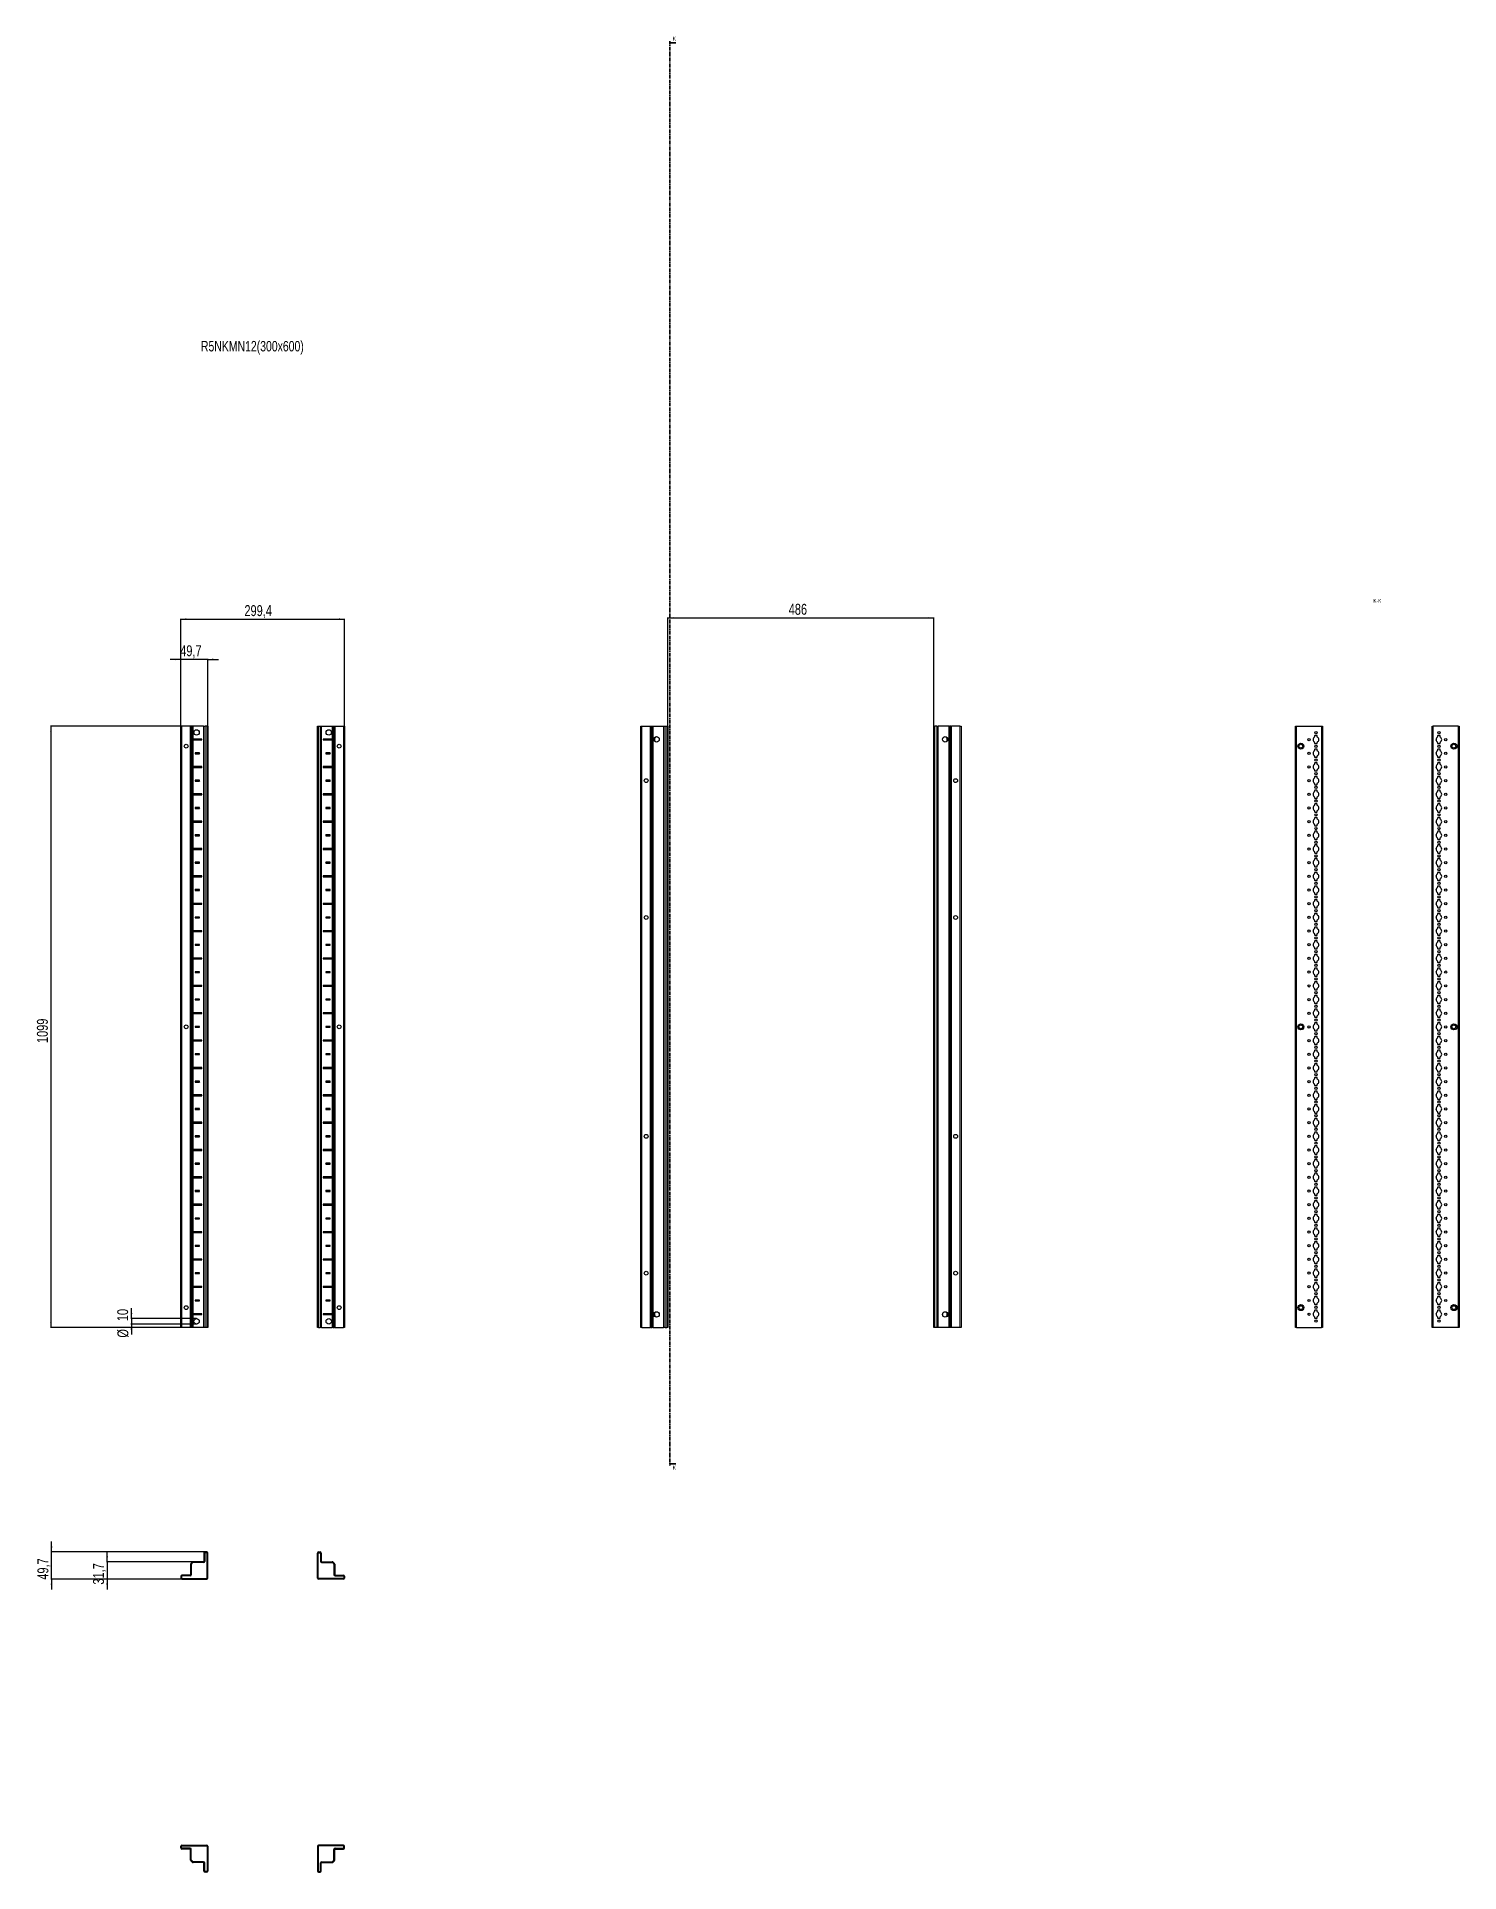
# Model space of a CAD drawing. Header units: millimetres. Extents: x -199 to 2401, y -1847 to 1507.
import ezdxf

# ---------------------------------------------------------------- set-up
doc = ezdxf.new("R2010")
doc.units = ezdxf.units.MM
doc.linetypes.add('CENTER', pattern=[10.16, 6.35, -1.27, 1.27, -1.27])
doc.layers.add('FORMAT', color=7, linetype='Continuous')
doc.styles.add('SLDTEXTSTYLE0', font='TXT', dxfattribs={"width": 0.75})
doc.dimstyles.new('SLDDIMSTYLE0', dxfattribs={"dimtxt": 20, "dimasz": 10, "dimexe": 0, "dimexo": 0.0625, "dimgap": 5, "dimtad": 2, "dimdec": 1, "dimrnd": 1e-09, "dimzin": 12, "dimdsep": 46, "dimtxsty": 'SLDTEXTSTYLE0', "dimsah": 1, "dimcen": 0.09, "dimadec": 0, "dimazin": 3, "dimtfac": 1, "dimtofl": 0, "dimtmove": 0, "dimatfit": 3, "dimfxl": 0, "dimfrac": 2, "dimtolj": 1, "dimtzin": 12, "dimarcsym": 0})
doc.dimstyles.new('SLDDIMSTYLE1', dxfattribs={"dimtxt": 20, "dimasz": 10, "dimexe": 0, "dimexo": 0.0625, "dimgap": 5, "dimtad": 2, "dimdec": 1, "dimrnd": 1e-09, "dimzin": 12, "dimdsep": 46, "dimtxsty": 'SLDTEXTSTYLE0', "dimsah": 1, "dimcen": 0.09, "dimadec": 0, "dimazin": 3, "dimtfac": 1, "dimtmove": 0, "dimatfit": 0, "dimfxl": 0, "dimfrac": 2, "dimtolj": 1, "dimtzin": 12, "dimarcsym": 0})

msp = doc.modelspace()

# ---------------------------------------------------------------- texts
at = {"color": 7, "linetype": 'Continuous', "char_height": 7, "attachment_point": 1, "style": 'SLDTEXTSTYLE0'}
for insert in [(963.15, 1507.12), (963.15, -1104.35)]:
    msp.add_mtext('K', dxfattribs=dict(at, insert=insert))
at = {"layer": 'FORMAT', "style": 'SLDTEXTSTYLE0'}
for s, insert, char_height, attachment_point in [('R5NKMN12(300x600)', (100.91, 951.11), 19.05, 1), ('K-K', (2250.79, 479.8), 7, 2)]:
    msp.add_mtext(s, dxfattribs=dict(at, insert=insert, char_height=char_height, attachment_point=attachment_point))

# ---------------------------------------------------------------- blocks, each defined once
blk = doc.blocks.new('_D')
at = {"layer": 'FORMAT'}
for p, q in [((86.4, 247.2), (-174.2, 247.2)), ((-173.2, 247.2), (-173.2, -851.8)), ((86.4, -851.8), (-174.2, -851.8))]:
    blk.add_line(p, q, dxfattribs=at)
for points in [[(-173.2, 247.2), (-174.7, 237.2), (-171.6, 237.2)], [(-173.2, -851.8), (-171.6, -841.8), (-174.7, -841.8)]]:
    blk.add_solid(points, dxfattribs=at)
at = {"layer": 'FORMAT', "insert": (-198.9, -331.8), "char_height": 20, "attachment_point": 1, "rotation": 90, "style": 'SLDTEXTSTYLE0'}
blk.add_mtext('1099', dxfattribs=at)
blk = doc.blocks.new('_D_1')
at = {"layer": 'FORMAT'}
for p, q in [((64, 247.2), (64, 443.6)), ((64, 442.6), (363.4, 442.6)), ((363.4, 247.2), (363.4, 443.6))]:
    blk.add_line(p, q, dxfattribs=at)
for points in [[(64, 442.6), (74, 441.1), (74, 444.2)], [(363.4, 442.6), (353.4, 444.2), (353.4, 441.1)]]:
    blk.add_solid(points, dxfattribs=at)
at = {"layer": 'FORMAT', "insert": (180.4, 468.4), "char_height": 20, "attachment_point": 1, "style": 'SLDTEXTSTYLE0'}
blk.add_mtext('299,4', dxfattribs=at)
blk = doc.blocks.new('_D_2')
at = {"layer": 'FORMAT'}
for p, q in [((64, 369.2), (44.7, 369.2)), ((64, 247.2), (64, 370.2)), ((113.7, 369.2), (64, 369.2)), ((113.7, 247.2), (113.7, 370.2)), ((113.7, 369.2), (132.9, 369.2))]:
    blk.add_line(p, q, dxfattribs=at)
for points in [[(64, 369.2), (54, 370.7), (54, 367.7)], [(113.7, 369.2), (123.7, 367.7), (123.7, 370.7)]]:
    blk.add_solid(points, dxfattribs=at)
at = {"layer": 'FORMAT', "insert": (63, 395), "char_height": 20, "attachment_point": 1, "style": 'SLDTEXTSTYLE0'}
blk.add_mtext('49,7', dxfattribs=at)
blk = doc.blocks.new('_D_3')
at = {"layer": 'FORMAT'}
for p, q in [((92.8, -835.3), (-27, -835.3)), ((-26, -835.3), (-26, -816.1)), ((-26, -835.3), (-26, -845.3)), ((92.8, -845.3), (-27, -845.3)), ((-26, -845.3), (-26, -864.5))]:
    blk.add_line(p, q, dxfattribs=at)
for points in [[(-26, -835.3), (-24.5, -825.3), (-27.6, -825.3)], [(-26, -845.3), (-27.6, -855.3), (-24.5, -855.3)]]:
    blk.add_solid(points, dxfattribs=at)
at = {"layer": 'FORMAT', "char_height": 20, "attachment_point": 1, "rotation": 90, "style": 'SLDTEXTSTYLE0'}
for s, insert in [('10', (-52.1, -840)), ('%%c', (-51.8, -870.2))]:
    blk.add_mtext(s, dxfattribs=dict(at, insert=insert))
blk = doc.blocks.new('_D_4')
at = {"layer": 'FORMAT'}
for p, q in [((954.3, 247.2), (954.3, 446)), ((954.3, 445), (1440.3, 445)), ((1440.3, 247.2), (1440.3, 446))]:
    blk.add_line(p, q, dxfattribs=at)
for points in [[(954.3, 445), (964.3, 443.5), (964.3, 446.5)], [(1440.3, 445), (1430.3, 446.5), (1430.3, 443.5)]]:
    blk.add_solid(points, dxfattribs=at)
at = {"layer": 'FORMAT', "insert": (1175.1, 470.8), "char_height": 20, "attachment_point": 1, "style": 'SLDTEXTSTYLE0'}
blk.add_mtext('486', dxfattribs=at)
blk = doc.blocks.new('_D_5')
at = {"layer": 'FORMAT'}
for p, q in [((108.5, -1261.8), (-173.2, -1261.8)), ((-172.2, -1261.8), (-172.2, -1242.5)), ((-172.2, -1311.5), (-172.2, -1261.8)), ((66, -1311.5), (-173.2, -1311.5)), ((-172.2, -1311.5), (-172.2, -1330.7))]:
    blk.add_line(p, q, dxfattribs=at)
for points in [[(-172.2, -1261.8), (-170.6, -1251.8), (-173.7, -1251.8)], [(-172.2, -1311.5), (-173.7, -1321.5), (-170.6, -1321.5)]]:
    blk.add_solid(points, dxfattribs=at)
at = {"layer": 'FORMAT', "insert": (-197.9, -1312.5), "char_height": 20, "attachment_point": 1, "rotation": 90, "style": 'SLDTEXTSTYLE0'}
blk.add_mtext('49,7', dxfattribs=at)
blk = doc.blocks.new('_D_6')
at = {"layer": 'FORMAT'}
for p, q in [((-70.5, -1279.8), (-70.5, -1260.5)), ((86.4, -1279.8), (-71.5, -1279.8)), ((-70.5, -1279.8), (-70.5, -1311.5)), ((66, -1311.5), (-71.5, -1311.5)), ((-70.5, -1311.5), (-70.5, -1330.7))]:
    blk.add_line(p, q, dxfattribs=at)
for points in [[(-70.5, -1279.8), (-69, -1269.8), (-72.1, -1269.8)], [(-70.5, -1311.5), (-72.1, -1321.5), (-69, -1321.5)]]:
    blk.add_solid(points, dxfattribs=at)
at = {"layer": 'FORMAT', "insert": (-96.3, -1321.5), "char_height": 20, "attachment_point": 1, "rotation": 90, "style": 'SLDTEXTSTYLE0'}
blk.add_mtext('31,7', dxfattribs=at)

# ---------------------------------------------------------------- dimensions: what is measured, and where the dimension line sits
at = {"layer": 'FORMAT'}
for base, p1, p2, angle, dimstyle, picture, middle in [((1440.3, 445), (954.3, 247.21), (1440.3, 247.21), 0, 'SLDDIMSTYLE0', '_D_4', (1197.3, 445)), ((363.38, 442.62), (63.98, 247.21), (363.38, 247.21), 0, 'SLDDIMSTYLE0', '_D_1', (213.68, 442.62)), ((-173.15, -851.79), (86.42, 247.21), (86.42, -851.79), 90, 'SLDDIMSTYLE0', '_D', (-173.15, -302.29)), ((-172.17, -1261.77), (65.98, -1311.47), (108.48, -1261.77), 90, 'SLDDIMSTYLE1', '_D_5', (-172.17, -1286.62)), ((-70.54, -1311.47), (86.42, -1279.77), (65.98, -1311.47), 90, 'SLDDIMSTYLE1', '_D_6', (-70.54, -1295.62))]:
    dim = msp.add_linear_dim(base=base, p1=p1, p2=p2, angle=angle, dimstyle=dimstyle, dxfattribs=at)
    dim.commit()
    dim.dimension.update_dxf_attribs({"geometry": picture, "text_midpoint": middle, "dimtype": 160})
dim = msp.add_linear_dim(base=(63.98, 369.21), p1=(113.68, 247.21), p2=(63.98, 247.21), dimstyle='SLDDIMSTYLE1', dxfattribs=at)
dim.commit()
dim.dimension.update_dxf_attribs({"geometry": '_D_2', "text_midpoint": (88.83, 369.21), "dimtype": 160})
dim = msp.add_linear_dim(base=(-26.02, -845.29), p1=(92.83, -835.29), p2=(92.83, -845.29), angle=90, text='%%c<>', dimstyle='SLDDIMSTYLE1', dxfattribs=at)
dim.commit()
dim.dimension.update_dxf_attribs({"geometry": '_D_3', "text_midpoint": (-26.02, -840.29), "dimtype": 160})

# ---------------------------------------------------------------- linework, layer by layer
at = {"color": 7, "linetype": 'CENTER', "lineweight": 35}
msp.add_line((958.03, 1499.09), (958.03, -1103.67), dxfattribs=at)
at = {"color": 7, "linetype": 'Continuous', "lineweight": 35}
for p, q in [((968.67, 1496.09), (958.03, 1496.09)), ((968.67, -1100.67), (958.03, -1100.67))]:
    msp.add_line(p, q, dxfattribs=at)
at = {"color": 7, "linetype": 'Continuous', "lineweight": 25}
for p, q in [((63.98, -851.79), (63.98, 247.21)), ((63.98, 247.21), (65.98, 247.21)), ((81.33, 247.21), (65.98, 247.21)), ((81.33, 247.21), (81.98, 247.21)), ((81.98, -851.79), (81.98, 247.21)), ((81.98, 247.21), (82.56, 247.21)), ((83.77, 247.21), (82.56, 247.21)), ((83.77, -851.79), (83.77, 247.21)), ((83.8, 247.21), (83.77, 247.21)), ((83.8, -851.79), (83.8, 247.21)), ((85.01, 247.21), (83.8, 247.21)), ((85.01, 247.21), (86.42, 247.21)), ((105.83, 247.21), (86.42, 247.21)), ((105.83, 247.21), (106.48, 247.21)), ((106.48, -851.79), (106.48, 247.21)), ((106.48, 247.21), (108.48, 247.21)), ((111.68, 247.21), (108.48, 247.21)), ((111.68, 247.21), (113.68, 247.21)), ((113.68, 247.21), (113.68, -851.79)), ((313.68, -851.79), (313.68, 247.21)), ((313.68, 247.21), (315.68, 247.21)), ((315.68, 247.21), (318.88, 247.21)), ((318.88, 247.21), (320.88, 247.21)), ((320.88, 247.21), (320.88, -851.79)), ((320.88, 247.21), (321.53, 247.21)), ((321.53, 247.21), (340.93, 247.21)), ((340.93, 247.21), (342.34, 247.21)), ((342.34, 247.21), (343.55, 247.21)), ((343.55, 247.21), (343.55, -851.79)), ((343.55, 247.21), (343.58, 247.21)), ((343.58, 247.21), (343.58, -851.79)), ((343.58, 247.21), (344.79, 247.21)), ((344.79, 247.21), (345.38, 247.21)), ((345.38, 247.21), (345.38, -851.79)), ((345.38, 247.21), (346.03, 247.21)), ((346.03, 247.21), (361.38, 247.21)), ((361.38, 247.21), (363.38, 247.21)), ((363.38, 247.21), (363.38, -851.79)), ((904.6, -851.79), (904.6, 247.21)), ((904.6, 247.21), (906.6, 247.21)), ((906.6, 247.21), (921.95, 247.21)), ((921.95, 247.21), (922.6, 247.21)), ((922.6, 223.46), (922.6, 247.21)), ((922.6, 247.21), (923.19, 247.21)), ((923.19, 247.21), (924.39, 247.21)), ((924.39, 247.21), (924.39, -851.79)), ((924.39, 247.21), (924.43, 247.21)), ((924.43, 247.21), (924.43, -851.79)), ((924.43, 247.21), (925.63, 247.21)), ((925.63, 247.21), (927.05, 247.21)), ((927.05, 247.21), (946.45, 247.21)), ((946.45, 247.21), (947.1, 247.21)), ((947.1, -851.79), (947.1, 247.21)), ((947.1, 247.21), (949.1, 247.21)), ((949.1, 247.21), (952.3, 247.21)), ((952.3, 247.21), (954.3, 247.21)), ((954.3, 247.21), (954.3, -851.79)), ((1440.3, -851.79), (1440.3, 247.21)), ((1440.3, 247.21), (1442.3, 247.21)), ((1445.5, 247.21), (1442.3, 247.21)), ((1445.5, 247.21), (1447.5, 247.21)), ((1447.5, 247.21), (1447.5, -851.79)), ((1447.5, 247.21), (1448.15, 247.21)), ((1467.55, 247.21), (1448.15, 247.21)), ((1467.55, 247.21), (1468.97, 247.21)), ((1470.17, 247.21), (1468.97, 247.21)), ((1470.17, -851.79), (1470.17, 247.21)), ((1470.21, 247.21), (1470.17, 247.21)), ((1470.21, -851.79), (1470.21, 247.21)), ((1471.42, 247.21), (1470.21, 247.21)), ((1471.42, 247.21), (1472, 247.21)), ((1472, 247.21), (1472, 223.46)), ((1472, 247.21), (1472.65, 247.21)), ((1488, 247.21), (1472.65, 247.21)), ((1488, 247.21), (1490, 247.21)), ((1490, 247.21), (1490, -851.79)), ((2101.15, -851.79), (2101.15, 247.21)), ((2101.15, 247.21), (2103.15, 247.21)), ((2103.15, 247.21), (2148.85, 247.21)), ((2148.85, 247.21), (2150.85, 247.21)), ((2150.85, 247.21), (2150.85, -851.79)), ((2350.85, -851.79), (2350.85, 247.21)), ((2350.85, 247.21), (2352.85, 247.21)), ((2398.55, 247.21), (2352.85, 247.21)), ((2398.55, 247.21), (2400.55, 247.21)), ((2400.55, 247.21), (2400.55, -851.79)), ((85.93, 223.35), (85.93, 222.06)), ((86.58, 222.71), (85.93, 223.35)), ((86.58, 222.71), (85.93, 222.06)), ((102.83, 223.46), (86.42, 223.46)), ((86.42, 221.96), (102.83, 221.96)), ((102.08, 222.71), (86.58, 222.71)), ((102.08, 222.71), (102.83, 223.46)), ((102.08, 222.71), (102.83, 221.96)), ((102.83, 221.96), (102.83, 223.46)), ((325.28, 222.71), (324.53, 223.46)), ((324.53, 223.46), (324.53, 221.96)), ((340.93, 223.46), (324.53, 223.46)), ((325.28, 222.71), (324.53, 221.96)), ((324.53, 221.96), (340.93, 221.96)), ((325.28, 222.71), (340.78, 222.71)), ((340.78, 222.71), (341.42, 223.35)), ((340.78, 222.71), (341.42, 222.06)), ((341.42, 222.06), (341.42, 223.35)), ((922.66, 223.35), (922.6, 223.46)), ((922.6, 223.46), (922.6, 221.96)), ((922.6, 221.96), (922.66, 222.06)), ((922.6, 173.46), (922.6, 221.96)), ((922.66, 222.06), (922.66, 223.35)), ((932.65, 227.73), (932.65, 228.14)), ((1461.95, 228.14), (1461.95, 227.73)), ((1472, 223.46), (1471.94, 223.35)), ((1471.94, 223.35), (1471.94, 222.06)), ((1471.94, 222.06), (1472, 221.96)), ((1472, 221.96), (1472, 223.46)), ((1472, 221.96), (1472, 173.46)), ((2136.2, 229.61), (2136.2, 227.73)), ((2136.2, 217.68), (2136.2, 215.81)), ((2136.2, 204.61), (2136.2, 202.73)), ((2140.3, 230.11), (2136.7, 230.11)), ((2136.7, 215.31), (2140.3, 215.31)), ((2140.3, 205.11), (2136.7, 205.11)), ((2140.8, 227.73), (2140.8, 229.61)), ((2140.8, 215.81), (2140.8, 217.68)), ((2140.8, 202.73), (2140.8, 204.61)), ((2360.9, 229.61), (2360.9, 227.73)), ((2360.9, 217.68), (2360.9, 215.81)), ((2360.9, 204.61), (2360.9, 202.73)), ((2365, 230.11), (2361.4, 230.11)), ((2361.4, 215.31), (2365, 215.31)), ((2365, 205.11), (2361.4, 205.11)), ((2365.5, 227.73), (2365.5, 229.61)), ((2365.5, 215.81), (2365.5, 217.68)), ((2365.5, 202.73), (2365.5, 204.61)), ((85.93, 173.35), (85.93, 172.06)), ((86.58, 172.71), (85.93, 173.35)), ((86.58, 172.71), (85.93, 172.06)), ((102.83, 173.46), (86.42, 173.46)), ((86.42, 171.96), (102.83, 171.96)), ((102.08, 172.71), (86.58, 172.71)), ((98.33, 198.46), (90.33, 198.46)), ((90.33, 198.46), (90.33, 196.96)), ((91.08, 197.71), (90.33, 198.46)), ((91.08, 197.71), (90.33, 196.96)), ((90.33, 196.96), (98.33, 196.96)), ((97.58, 197.71), (91.08, 197.71)), ((97.58, 197.71), (98.33, 198.46)), ((97.58, 197.71), (98.33, 196.96)), ((98.33, 196.96), (98.33, 198.46)), ((102.08, 172.71), (102.83, 173.46)), ((102.08, 172.71), (102.83, 171.96)), ((102.83, 171.96), (102.83, 173.46)), ((325.28, 172.71), (324.53, 173.46)), ((324.53, 173.46), (324.53, 171.96)), ((340.93, 173.46), (324.53, 173.46)), ((325.28, 172.71), (324.53, 171.96)), ((324.53, 171.96), (340.93, 171.96)), ((325.28, 172.71), (340.78, 172.71)), ((329.78, 197.71), (329.03, 198.46)), ((329.03, 198.46), (329.03, 196.96)), ((337.03, 198.46), (329.03, 198.46)), ((329.78, 197.71), (329.03, 196.96)), ((329.03, 196.96), (337.03, 196.96)), ((329.78, 197.71), (336.28, 197.71)), ((336.28, 197.71), (337.03, 198.46)), ((336.28, 197.71), (337.03, 196.96)), ((337.03, 196.96), (337.03, 198.46)), ((340.78, 172.71), (341.42, 173.35)), ((340.78, 172.71), (341.42, 172.06)), ((341.42, 172.06), (341.42, 173.35)), ((922.66, 173.35), (922.6, 173.46)), ((922.6, 173.46), (922.6, 171.96)), ((922.6, 171.96), (922.66, 172.06)), ((922.6, 123.46), (922.6, 171.96)), ((922.66, 172.06), (922.66, 173.35)), ((1472, 173.46), (1471.94, 173.35)), ((1471.94, 173.35), (1471.94, 172.06)), ((1471.94, 172.06), (1472, 171.96)), ((1472, 171.96), (1472, 173.46)), ((1472, 171.96), (1472, 123.46)), ((2136.2, 192.68), (2136.2, 190.81)), ((2136.2, 179.61), (2136.2, 177.73)), ((2136.7, 190.31), (2140.3, 190.31)), ((2140.3, 180.11), (2136.7, 180.11)), ((2140.8, 190.81), (2140.8, 192.68)), ((2140.8, 177.73), (2140.8, 179.61)), ((2360.9, 192.68), (2360.9, 190.81)), ((2360.9, 179.61), (2360.9, 177.73)), ((2361.4, 190.31), (2365, 190.31)), ((2365, 180.11), (2361.4, 180.11)), ((2365.5, 190.81), (2365.5, 192.68)), ((2365.5, 177.73), (2365.5, 179.61)), ((98.33, 148.46), (90.33, 148.46)), ((90.33, 148.46), (90.33, 146.96)), ((91.08, 147.71), (90.33, 148.46)), ((91.08, 147.71), (90.33, 146.96)), ((90.33, 146.96), (98.33, 146.96)), ((97.58, 147.71), (91.08, 147.71)), ((97.58, 147.71), (98.33, 148.46)), ((97.58, 147.71), (98.33, 146.96)), ((98.33, 146.96), (98.33, 148.46)), ((329.78, 147.71), (329.03, 148.46)), ((337.03, 148.46), (329.03, 148.46)), ((329.03, 148.46), (329.03, 146.96)), ((329.78, 147.71), (329.03, 146.96)), ((329.03, 146.96), (337.03, 146.96)), ((329.78, 147.71), (336.28, 147.71)), ((336.28, 147.71), (337.03, 148.46)), ((336.28, 147.71), (337.03, 146.96)), ((337.03, 146.96), (337.03, 148.46)), ((2136.2, 167.68), (2136.2, 165.81)), ((2136.2, 154.61), (2136.2, 152.73)), ((2136.2, 142.68), (2136.2, 140.81)), ((2136.7, 165.31), (2140.3, 165.31)), ((2140.3, 155.11), (2136.7, 155.11)), ((2136.7, 140.31), (2140.3, 140.31)), ((2140.8, 165.81), (2140.8, 167.68)), ((2140.8, 152.73), (2140.8, 154.61)), ((2140.8, 140.81), (2140.8, 142.68)), ((2360.9, 167.68), (2360.9, 165.81)), ((2360.9, 154.61), (2360.9, 152.73)), ((2360.9, 142.68), (2360.9, 140.81)), ((2361.4, 165.31), (2365, 165.31)), ((2365, 155.11), (2361.4, 155.11)), ((2361.4, 140.31), (2365, 140.31)), ((2365.5, 165.81), (2365.5, 167.68)), ((2365.5, 152.73), (2365.5, 154.61)), ((2365.5, 140.81), (2365.5, 142.68)), ((85.93, 123.35), (85.93, 122.06)), ((86.58, 122.71), (85.93, 123.35)), ((86.58, 122.71), (85.93, 122.06)), ((102.83, 123.46), (86.42, 123.46)), ((86.42, 121.96), (102.83, 121.96)), ((102.08, 122.71), (86.58, 122.71)), ((102.08, 122.71), (102.83, 123.46)), ((102.08, 122.71), (102.83, 121.96)), ((102.83, 121.96), (102.83, 123.46)), ((325.28, 122.71), (324.53, 123.46)), ((340.93, 123.46), (324.53, 123.46)), ((324.53, 123.46), (324.53, 121.96)), ((325.28, 122.71), (324.53, 121.96)), ((324.53, 121.96), (340.93, 121.96)), ((325.28, 122.71), (340.78, 122.71)), ((340.78, 122.71), (341.42, 123.35)), ((340.78, 122.71), (341.42, 122.06)), ((341.42, 122.06), (341.42, 123.35)), ((922.66, 123.35), (922.6, 123.46)), ((922.6, 123.46), (922.6, 121.96)), ((922.6, 121.96), (922.66, 122.06)), ((922.6, 73.46), (922.6, 121.96)), ((922.66, 122.06), (922.66, 123.35)), ((1472, 123.46), (1471.94, 123.35)), ((1471.94, 123.35), (1471.94, 122.06)), ((1471.94, 122.06), (1472, 121.96)), ((1472, 121.96), (1472, 123.46)), ((1472, 121.96), (1472, 73.46)), ((2136.2, 129.61), (2136.2, 127.73)), ((2136.2, 117.68), (2136.2, 115.81)), ((2136.2, 104.61), (2136.2, 102.73)), ((2140.3, 130.11), (2136.7, 130.11)), ((2136.7, 115.31), (2140.3, 115.31)), ((2140.3, 105.11), (2136.7, 105.11)), ((2140.8, 127.73), (2140.8, 129.61)), ((2140.8, 115.81), (2140.8, 117.68)), ((2140.8, 102.73), (2140.8, 104.61)), ((2360.9, 129.61), (2360.9, 127.73)), ((2360.9, 117.68), (2360.9, 115.81)), ((2360.9, 104.61), (2360.9, 102.73)), ((2365, 130.11), (2361.4, 130.11)), ((2361.4, 115.31), (2365, 115.31)), ((2365, 105.11), (2361.4, 105.11)), ((2365.5, 127.73), (2365.5, 129.61)), ((2365.5, 115.81), (2365.5, 117.68)), ((2365.5, 102.73), (2365.5, 104.61)), ((85.93, 73.35), (85.93, 72.06)), ((86.58, 72.71), (85.93, 73.35)), ((86.58, 72.71), (85.93, 72.06)), ((102.83, 73.46), (86.42, 73.46)), ((86.42, 71.96), (102.83, 71.96)), ((102.08, 72.71), (86.58, 72.71)), ((98.33, 98.46), (90.33, 98.46)), ((90.33, 98.46), (90.33, 96.96)), ((91.08, 97.71), (90.33, 98.46)), ((91.08, 97.71), (90.33, 96.96)), ((90.33, 96.96), (98.33, 96.96)), ((97.58, 97.71), (91.08, 97.71)), ((97.58, 97.71), (98.33, 98.46)), ((97.58, 97.71), (98.33, 96.96)), ((98.33, 96.96), (98.33, 98.46)), ((102.08, 72.71), (102.83, 73.46)), ((102.08, 72.71), (102.83, 71.96)), ((102.83, 71.96), (102.83, 73.46)), ((325.28, 72.71), (324.53, 73.46)), ((340.93, 73.46), (324.53, 73.46)), ((324.53, 73.46), (324.53, 71.96)), ((325.28, 72.71), (324.53, 71.96)), ((324.53, 71.96), (340.93, 71.96)), ((325.28, 72.71), (340.78, 72.71)), ((329.78, 97.71), (329.03, 98.46)), ((329.03, 98.46), (329.03, 96.96)), ((337.03, 98.46), (329.03, 98.46)), ((329.78, 97.71), (329.03, 96.96)), ((329.03, 96.96), (337.03, 96.96)), ((329.78, 97.71), (336.28, 97.71)), ((336.28, 97.71), (337.03, 98.46)), ((336.28, 97.71), (337.03, 96.96)), ((337.03, 96.96), (337.03, 98.46)), ((340.78, 72.71), (341.42, 73.35)), ((340.78, 72.71), (341.42, 72.06)), ((341.42, 72.06), (341.42, 73.35)), ((922.66, 73.35), (922.6, 73.46)), ((922.6, 73.46), (922.6, 71.96)), ((922.6, 71.96), (922.66, 72.06)), ((922.6, 23.46), (922.6, 71.96)), ((922.66, 72.06), (922.66, 73.35)), ((1472, 73.46), (1471.94, 73.35)), ((1471.94, 73.35), (1471.94, 72.06)), ((1471.94, 72.06), (1472, 71.96)), ((1472, 71.96), (1472, 73.46)), ((1472, 71.96), (1472, 23.46)), ((2136.2, 92.68), (2136.2, 90.81)), ((2136.2, 79.61), (2136.2, 77.73)), ((2136.2, 67.68), (2136.2, 65.81)), ((2136.7, 90.31), (2140.3, 90.31)), ((2140.3, 80.11), (2136.7, 80.11)), ((2140.8, 90.81), (2140.8, 92.68)), ((2140.8, 77.73), (2140.8, 79.61)), ((2140.8, 65.81), (2140.8, 67.68)), ((2360.9, 92.68), (2360.9, 90.81)), ((2360.9, 79.61), (2360.9, 77.73)), ((2360.9, 67.68), (2360.9, 65.81)), ((2361.4, 90.31), (2365, 90.31)), ((2365, 80.11), (2361.4, 80.11)), ((2365.5, 90.81), (2365.5, 92.68)), ((2365.5, 77.73), (2365.5, 79.61)), ((2365.5, 65.81), (2365.5, 67.68)), ((98.33, 48.46), (90.33, 48.46)), ((90.33, 48.46), (90.33, 46.96)), ((91.08, 47.71), (90.33, 48.46)), ((91.08, 47.71), (90.33, 46.96)), ((90.33, 46.96), (98.33, 46.96)), ((97.58, 47.71), (91.08, 47.71)), ((97.58, 47.71), (98.33, 48.46)), ((97.58, 47.71), (98.33, 46.96)), ((98.33, 46.96), (98.33, 48.46)), ((337.03, 48.46), (329.03, 48.46)), ((329.03, 48.46), (329.03, 46.96)), ((329.78, 47.71), (329.03, 48.46)), ((329.78, 47.71), (329.03, 46.96)), ((329.03, 46.96), (337.03, 46.96)), ((329.78, 47.71), (336.28, 47.71)), ((336.28, 47.71), (337.03, 48.46)), ((336.28, 47.71), (337.03, 46.96)), ((337.03, 46.96), (337.03, 48.46)), ((2136.2, 54.61), (2136.2, 52.73)), ((2136.2, 42.68), (2136.2, 40.81)), ((2136.7, 65.31), (2140.3, 65.31)), ((2140.3, 55.11), (2136.7, 55.11)), ((2136.7, 40.31), (2140.3, 40.31)), ((2140.8, 52.73), (2140.8, 54.61)), ((2140.8, 40.81), (2140.8, 42.68)), ((2360.9, 54.61), (2360.9, 52.73)), ((2360.9, 42.68), (2360.9, 40.81)), ((2361.4, 65.31), (2365, 65.31)), ((2365, 55.11), (2361.4, 55.11)), ((2361.4, 40.31), (2365, 40.31)), ((2365.5, 52.73), (2365.5, 54.61)), ((2365.5, 40.81), (2365.5, 42.68)), ((85.93, 23.35), (85.93, 22.06)), ((86.58, 22.71), (85.93, 23.35)), ((86.58, 22.71), (85.93, 22.06)), ((102.83, 23.46), (86.42, 23.46)), ((86.42, 21.96), (102.83, 21.96)), ((102.08, 22.71), (86.58, 22.71)), ((102.08, 22.71), (102.83, 23.46)), ((102.08, 22.71), (102.83, 21.96)), ((102.83, 21.96), (102.83, 23.46)), ((340.93, 23.46), (324.53, 23.46)), ((324.53, 23.46), (324.53, 21.96)), ((325.28, 22.71), (324.53, 23.46)), ((325.28, 22.71), (324.53, 21.96)), ((324.53, 21.96), (340.93, 21.96)), ((325.28, 22.71), (340.78, 22.71)), ((340.78, 22.71), (341.42, 23.35)), ((340.78, 22.71), (341.42, 22.06)), ((341.42, 22.06), (341.42, 23.35)), ((922.66, 23.35), (922.6, 23.46)), ((922.6, 23.46), (922.6, 21.96)), ((922.6, 21.96), (922.66, 22.06)), ((922.6, -26.54), (922.6, 21.96)), ((922.66, 22.06), (922.66, 23.35)), ((1472, 23.46), (1471.94, 23.35)), ((1471.94, 23.35), (1471.94, 22.06)), ((1471.94, 22.06), (1472, 21.96)), ((1472, 21.96), (1472, 23.46)), ((1472, 21.96), (1472, -26.54)), ((2136.2, 29.61), (2136.2, 27.73)), ((2136.2, 17.68), (2136.2, 15.81)), ((2136.2, 4.61), (2136.2, 2.73)), ((2140.3, 30.11), (2136.7, 30.11)), ((2136.7, 15.31), (2140.3, 15.31)), ((2140.3, 5.11), (2136.7, 5.11)), ((2140.8, 27.73), (2140.8, 29.61)), ((2140.8, 15.81), (2140.8, 17.68)), ((2140.8, 2.73), (2140.8, 4.61)), ((2360.9, 29.61), (2360.9, 27.73)), ((2360.9, 17.68), (2360.9, 15.81)), ((2360.9, 4.61), (2360.9, 2.73)), ((2365, 30.11), (2361.4, 30.11)), ((2361.4, 15.31), (2365, 15.31)), ((2365, 5.11), (2361.4, 5.11)), ((2365.5, 27.73), (2365.5, 29.61)), ((2365.5, 15.81), (2365.5, 17.68)), ((2365.5, 2.73), (2365.5, 4.61)), ((85.93, -26.65), (85.93, -27.94)), ((86.58, -27.29), (85.93, -26.65)), ((86.58, -27.29), (85.93, -27.94)), ((102.83, -26.54), (86.42, -26.54)), ((86.42, -28.04), (102.83, -28.04)), ((102.08, -27.29), (86.58, -27.29)), ((98.33, -1.54), (90.33, -1.54)), ((90.33, -1.54), (90.33, -3.04)), ((91.08, -2.29), (90.33, -1.54)), ((91.08, -2.29), (90.33, -3.04)), ((90.33, -3.04), (98.33, -3.04)), ((97.58, -2.29), (91.08, -2.29)), ((97.58, -2.29), (98.33, -1.54)), ((97.58, -2.29), (98.33, -3.04)), ((98.33, -3.04), (98.33, -1.54)), ((102.08, -27.29), (102.83, -26.54)), ((102.08, -27.29), (102.83, -28.04)), ((102.83, -28.04), (102.83, -26.54)), ((340.93, -26.54), (324.53, -26.54)), ((324.53, -26.54), (324.53, -28.04)), ((325.28, -27.29), (324.53, -26.54)), ((325.28, -27.29), (324.53, -28.04)), ((324.53, -28.04), (340.93, -28.04)), ((325.28, -27.29), (340.78, -27.29)), ((337.03, -1.54), (329.03, -1.54)), ((329.03, -1.54), (329.03, -3.04)), ((329.78, -2.29), (329.03, -1.54)), ((329.78, -2.29), (329.03, -3.04)), ((329.03, -3.04), (337.03, -3.04)), ((329.78, -2.29), (336.28, -2.29)), ((336.28, -2.29), (337.03, -1.54)), ((336.28, -2.29), (337.03, -3.04)), ((337.03, -3.04), (337.03, -1.54)), ((340.78, -27.29), (341.42, -26.65)), ((340.78, -27.29), (341.42, -27.94)), ((341.42, -27.94), (341.42, -26.65)), ((922.66, -26.65), (922.6, -26.54)), ((922.6, -26.54), (922.6, -28.04)), ((922.6, -28.04), (922.66, -27.94)), ((922.6, -76.54), (922.6, -28.04)), ((922.66, -27.94), (922.66, -26.65)), ((1472, -26.54), (1471.94, -26.65)), ((1471.94, -26.65), (1471.94, -27.94)), ((1471.94, -27.94), (1472, -28.04)), ((1472, -28.04), (1472, -26.54)), ((1472, -28.04), (1472, -76.54)), ((2136.2, -7.32), (2136.2, -9.19)), ((2136.2, -20.39), (2136.2, -22.27)), ((2136.2, -32.32), (2136.2, -34.19)), ((2136.7, -9.69), (2140.3, -9.69)), ((2140.3, -19.89), (2136.7, -19.89)), ((2140.8, -9.19), (2140.8, -7.32)), ((2140.8, -22.27), (2140.8, -20.39)), ((2140.8, -34.19), (2140.8, -32.32)), ((2360.9, -7.32), (2360.9, -9.19)), ((2360.9, -20.39), (2360.9, -22.27)), ((2360.9, -32.32), (2360.9, -34.19)), ((2361.4, -9.69), (2365, -9.69)), ((2365, -19.89), (2361.4, -19.89)), ((2365.5, -9.19), (2365.5, -7.32)), ((2365.5, -22.27), (2365.5, -20.39)), ((2365.5, -34.19), (2365.5, -32.32)), ((98.33, -51.54), (90.33, -51.54)), ((90.33, -51.54), (90.33, -53.04)), ((91.08, -52.29), (90.33, -51.54)), ((91.08, -52.29), (90.33, -53.04)), ((90.33, -53.04), (98.33, -53.04)), ((97.58, -52.29), (91.08, -52.29)), ((97.58, -52.29), (98.33, -51.54)), ((97.58, -52.29), (98.33, -53.04)), ((98.33, -53.04), (98.33, -51.54)), ((337.03, -51.54), (329.03, -51.54)), ((329.03, -51.54), (329.03, -53.04)), ((329.78, -52.29), (329.03, -51.54)), ((329.78, -52.29), (329.03, -53.04)), ((329.03, -53.04), (337.03, -53.04)), ((329.78, -52.29), (336.28, -52.29)), ((336.28, -52.29), (337.03, -51.54)), ((336.28, -52.29), (337.03, -53.04)), ((337.03, -53.04), (337.03, -51.54)), ((2136.2, -45.39), (2136.2, -47.27)), ((2136.2, -57.32), (2136.2, -59.19)), ((2136.7, -34.69), (2140.3, -34.69)), ((2140.3, -44.89), (2136.7, -44.89)), ((2136.7, -59.69), (2140.3, -59.69)), ((2140.8, -47.27), (2140.8, -45.39)), ((2140.8, -59.19), (2140.8, -57.32)), ((2360.9, -45.39), (2360.9, -47.27)), ((2360.9, -57.32), (2360.9, -59.19)), ((2361.4, -34.69), (2365, -34.69)), ((2365, -44.89), (2361.4, -44.89)), ((2361.4, -59.69), (2365, -59.69)), ((2365.5, -47.27), (2365.5, -45.39)), ((2365.5, -59.19), (2365.5, -57.32)), ((85.93, -76.65), (85.93, -77.94)), ((86.58, -77.29), (85.93, -76.65)), ((86.58, -77.29), (85.93, -77.94)), ((102.83, -76.54), (86.42, -76.54)), ((86.42, -78.04), (102.83, -78.04)), ((102.08, -77.29), (86.58, -77.29)), ((102.08, -77.29), (102.83, -76.54)), ((102.08, -77.29), (102.83, -78.04)), ((102.83, -78.04), (102.83, -76.54)), ((340.93, -76.54), (324.53, -76.54)), ((324.53, -76.54), (324.53, -78.04)), ((325.28, -77.29), (324.53, -76.54)), ((325.28, -77.29), (324.53, -78.04)), ((324.53, -78.04), (340.93, -78.04)), ((325.28, -77.29), (340.78, -77.29)), ((340.78, -77.29), (341.42, -76.65)), ((340.78, -77.29), (341.42, -77.94)), ((341.42, -77.94), (341.42, -76.65)), ((922.66, -76.65), (922.6, -76.54)), ((922.6, -76.54), (922.6, -78.04)), ((922.6, -78.04), (922.66, -77.94)), ((922.6, -126.54), (922.6, -78.04)), ((922.66, -77.94), (922.66, -76.65)), ((1472, -76.54), (1471.94, -76.65)), ((1471.94, -76.65), (1471.94, -77.94)), ((1471.94, -77.94), (1472, -78.04)), ((1472, -78.04), (1472, -76.54)), ((1472, -78.04), (1472, -126.54)), ((2136.2, -70.39), (2136.2, -72.27)), ((2136.2, -82.32), (2136.2, -84.19)), ((2136.2, -95.39), (2136.2, -97.27)), ((2140.3, -69.89), (2136.7, -69.89)), ((2136.7, -84.69), (2140.3, -84.69)), ((2140.3, -94.89), (2136.7, -94.89)), ((2140.8, -72.27), (2140.8, -70.39)), ((2140.8, -84.19), (2140.8, -82.32)), ((2140.8, -97.27), (2140.8, -95.39)), ((2360.9, -70.39), (2360.9, -72.27)), ((2360.9, -82.32), (2360.9, -84.19)), ((2360.9, -95.39), (2360.9, -97.27)), ((2365, -69.89), (2361.4, -69.89)), ((2361.4, -84.69), (2365, -84.69)), ((2365, -94.89), (2361.4, -94.89)), ((2365.5, -72.27), (2365.5, -70.39)), ((2365.5, -84.19), (2365.5, -82.32)), ((2365.5, -97.27), (2365.5, -95.39)), ((85.93, -126.65), (85.93, -127.94)), ((86.58, -127.29), (85.93, -126.65)), ((86.58, -127.29), (85.93, -127.94)), ((102.83, -126.54), (86.42, -126.54)), ((86.42, -128.04), (102.83, -128.04)), ((102.08, -127.29), (86.58, -127.29)), ((98.33, -101.54), (90.33, -101.54)), ((90.33, -101.54), (90.33, -103.04)), ((91.08, -102.29), (90.33, -101.54)), ((91.08, -102.29), (90.33, -103.04)), ((90.33, -103.04), (98.33, -103.04)), ((97.58, -102.29), (91.08, -102.29)), ((97.58, -102.29), (98.33, -101.54)), ((97.58, -102.29), (98.33, -103.04)), ((98.33, -103.04), (98.33, -101.54)), ((102.08, -127.29), (102.83, -126.54)), ((102.08, -127.29), (102.83, -128.04)), ((102.83, -128.04), (102.83, -126.54)), ((340.93, -126.54), (324.53, -126.54)), ((324.53, -126.54), (324.53, -128.04)), ((325.28, -127.29), (324.53, -126.54)), ((325.28, -127.29), (324.53, -128.04)), ((324.53, -128.04), (340.93, -128.04)), ((325.28, -127.29), (340.78, -127.29)), ((337.03, -101.54), (329.03, -101.54)), ((329.03, -101.54), (329.03, -103.04)), ((329.78, -102.29), (329.03, -101.54)), ((329.78, -102.29), (329.03, -103.04)), ((329.03, -103.04), (337.03, -103.04)), ((329.78, -102.29), (336.28, -102.29)), ((336.28, -102.29), (337.03, -101.54)), ((336.28, -102.29), (337.03, -103.04)), ((337.03, -103.04), (337.03, -101.54)), ((340.78, -127.29), (341.42, -126.65)), ((340.78, -127.29), (341.42, -127.94)), ((341.42, -127.94), (341.42, -126.65)), ((922.66, -126.65), (922.6, -126.54)), ((922.6, -126.54), (922.6, -128.04)), ((922.6, -128.04), (922.66, -127.94)), ((922.6, -176.54), (922.6, -128.04)), ((922.66, -127.94), (922.66, -126.65)), ((1472, -126.54), (1471.94, -126.65)), ((1471.94, -126.65), (1471.94, -127.94)), ((1471.94, -127.94), (1472, -128.04)), ((1472, -128.04), (1472, -126.54)), ((1472, -128.04), (1472, -176.54)), ((2136.2, -107.32), (2136.2, -109.19)), ((2136.2, -120.39), (2136.2, -122.27)), ((2136.2, -132.32), (2136.2, -134.19)), ((2136.7, -109.69), (2140.3, -109.69)), ((2140.3, -119.89), (2136.7, -119.89)), ((2140.8, -109.19), (2140.8, -107.32)), ((2140.8, -122.27), (2140.8, -120.39)), ((2140.8, -134.19), (2140.8, -132.32)), ((2360.9, -107.32), (2360.9, -109.19)), ((2360.9, -120.39), (2360.9, -122.27)), ((2360.9, -132.32), (2360.9, -134.19)), ((2361.4, -109.69), (2365, -109.69)), ((2365, -119.89), (2361.4, -119.89)), ((2365.5, -109.19), (2365.5, -107.32)), ((2365.5, -122.27), (2365.5, -120.39)), ((2365.5, -134.19), (2365.5, -132.32)), ((98.33, -151.54), (90.33, -151.54)), ((90.33, -151.54), (90.33, -153.04)), ((91.08, -152.29), (90.33, -151.54)), ((91.08, -152.29), (90.33, -153.04)), ((90.33, -153.04), (98.33, -153.04)), ((97.58, -152.29), (91.08, -152.29)), ((97.58, -152.29), (98.33, -151.54)), ((97.58, -152.29), (98.33, -153.04)), ((98.33, -153.04), (98.33, -151.54)), ((337.03, -151.54), (329.03, -151.54)), ((329.03, -151.54), (329.03, -153.04)), ((329.78, -152.29), (329.03, -151.54)), ((329.78, -152.29), (329.03, -153.04)), ((329.03, -153.04), (337.03, -153.04)), ((329.78, -152.29), (336.28, -152.29)), ((336.28, -152.29), (337.03, -151.54)), ((336.28, -152.29), (337.03, -153.04)), ((337.03, -153.04), (337.03, -151.54)), ((2136.2, -145.39), (2136.2, -147.27)), ((2136.2, -157.32), (2136.2, -159.19)), ((2136.7, -134.69), (2140.3, -134.69)), ((2140.3, -144.89), (2136.7, -144.89)), ((2136.7, -159.69), (2140.3, -159.69)), ((2140.8, -147.27), (2140.8, -145.39)), ((2140.8, -159.19), (2140.8, -157.32)), ((2360.9, -145.39), (2360.9, -147.27)), ((2360.9, -157.32), (2360.9, -159.19)), ((2361.4, -134.69), (2365, -134.69)), ((2365, -144.89), (2361.4, -144.89)), ((2361.4, -159.69), (2365, -159.69)), ((2365.5, -147.27), (2365.5, -145.39)), ((2365.5, -159.19), (2365.5, -157.32)), ((85.93, -176.65), (85.93, -177.94)), ((86.58, -177.29), (85.93, -176.65)), ((86.58, -177.29), (85.93, -177.94)), ((102.83, -176.54), (86.42, -176.54)), ((86.42, -178.04), (102.83, -178.04)), ((102.08, -177.29), (86.58, -177.29)), ((102.08, -177.29), (102.83, -176.54)), ((102.08, -177.29), (102.83, -178.04)), ((102.83, -178.04), (102.83, -176.54)), ((340.93, -176.54), (324.53, -176.54)), ((324.53, -176.54), (324.53, -178.04)), ((325.28, -177.29), (324.53, -176.54)), ((325.28, -177.29), (324.53, -178.04)), ((324.53, -178.04), (340.93, -178.04)), ((325.28, -177.29), (340.78, -177.29)), ((340.78, -177.29), (341.42, -176.65)), ((340.78, -177.29), (341.42, -177.94)), ((341.42, -177.94), (341.42, -176.65)), ((922.66, -176.65), (922.6, -176.54)), ((922.6, -176.54), (922.6, -178.04)), ((922.6, -178.04), (922.66, -177.94)), ((922.6, -226.54), (922.6, -178.04)), ((922.66, -177.94), (922.66, -176.65)), ((1472, -176.54), (1471.94, -176.65)), ((1471.94, -176.65), (1471.94, -177.94)), ((1471.94, -177.94), (1472, -178.04)), ((1472, -178.04), (1472, -176.54)), ((1472, -178.04), (1472, -226.54)), ((2136.2, -170.39), (2136.2, -172.27)), ((2136.2, -182.32), (2136.2, -184.19)), ((2136.2, -195.39), (2136.2, -197.27)), ((2140.3, -169.89), (2136.7, -169.89)), ((2136.7, -184.69), (2140.3, -184.69)), ((2140.3, -194.89), (2136.7, -194.89)), ((2140.8, -172.27), (2140.8, -170.39)), ((2140.8, -184.19), (2140.8, -182.32)), ((2140.8, -197.27), (2140.8, -195.39)), ((2360.9, -170.39), (2360.9, -172.27)), ((2360.9, -182.32), (2360.9, -184.19)), ((2360.9, -195.39), (2360.9, -197.27)), ((2365, -169.89), (2361.4, -169.89)), ((2361.4, -184.69), (2365, -184.69)), ((2365, -194.89), (2361.4, -194.89)), ((2365.5, -172.27), (2365.5, -170.39)), ((2365.5, -184.19), (2365.5, -182.32)), ((2365.5, -197.27), (2365.5, -195.39)), ((85.93, -226.65), (85.93, -227.94)), ((86.58, -227.29), (85.93, -226.65)), ((86.58, -227.29), (85.93, -227.94)), ((102.83, -226.54), (86.42, -226.54)), ((86.42, -228.04), (102.83, -228.04)), ((102.08, -227.29), (86.58, -227.29)), ((98.33, -201.54), (90.33, -201.54)), ((90.33, -201.54), (90.33, -203.04)), ((91.08, -202.29), (90.33, -201.54)), ((91.08, -202.29), (90.33, -203.04)), ((90.33, -203.04), (98.33, -203.04)), ((97.58, -202.29), (91.08, -202.29)), ((97.58, -202.29), (98.33, -201.54)), ((97.58, -202.29), (98.33, -203.04)), ((98.33, -203.04), (98.33, -201.54)), ((102.08, -227.29), (102.83, -226.54)), ((102.08, -227.29), (102.83, -228.04)), ((102.83, -228.04), (102.83, -226.54)), ((340.93, -226.54), (324.53, -226.54)), ((324.53, -226.54), (324.53, -228.04)), ((325.28, -227.29), (324.53, -226.54)), ((325.28, -227.29), (324.53, -228.04)), ((324.53, -228.04), (340.93, -228.04)), ((325.28, -227.29), (340.78, -227.29)), ((337.03, -201.54), (329.03, -201.54)), ((329.03, -201.54), (329.03, -203.04)), ((329.78, -202.29), (329.03, -201.54)), ((329.78, -202.29), (329.03, -203.04)), ((329.03, -203.04), (337.03, -203.04)), ((329.78, -202.29), (336.28, -202.29)), ((336.28, -202.29), (337.03, -201.54)), ((336.28, -202.29), (337.03, -203.04)), ((337.03, -203.04), (337.03, -201.54)), ((340.78, -227.29), (341.42, -226.65)), ((340.78, -227.29), (341.42, -227.94)), ((341.42, -227.94), (341.42, -226.65)), ((922.66, -226.65), (922.6, -226.54)), ((922.6, -226.54), (922.6, -228.04)), ((922.6, -228.04), (922.66, -227.94)), ((922.6, -276.54), (922.6, -228.04)), ((922.66, -227.94), (922.66, -226.65)), ((1472, -226.54), (1471.94, -226.65)), ((1471.94, -226.65), (1471.94, -227.94)), ((1471.94, -227.94), (1472, -228.04)), ((1472, -228.04), (1472, -226.54)), ((1472, -228.04), (1472, -276.54)), ((2136.2, -207.32), (2136.2, -209.19)), ((2136.2, -220.39), (2136.2, -222.27)), ((2136.2, -232.32), (2136.2, -234.19)), ((2136.7, -209.69), (2140.3, -209.69)), ((2140.3, -219.89), (2136.7, -219.89)), ((2136.7, -234.69), (2140.3, -234.69)), ((2140.8, -209.19), (2140.8, -207.32)), ((2140.8, -222.27), (2140.8, -220.39)), ((2140.8, -234.19), (2140.8, -232.32)), ((2360.9, -207.32), (2360.9, -209.19)), ((2360.9, -220.39), (2360.9, -222.27)), ((2360.9, -232.32), (2360.9, -234.19)), ((2361.4, -209.69), (2365, -209.69)), ((2365, -219.89), (2361.4, -219.89)), ((2361.4, -234.69), (2365, -234.69)), ((2365.5, -209.19), (2365.5, -207.32)), ((2365.5, -222.27), (2365.5, -220.39)), ((2365.5, -234.19), (2365.5, -232.32)), ((98.33, -251.54), (90.33, -251.54)), ((90.33, -251.54), (90.33, -253.04)), ((91.08, -252.29), (90.33, -251.54)), ((91.08, -252.29), (90.33, -253.04)), ((90.33, -253.04), (98.33, -253.04)), ((97.58, -252.29), (91.08, -252.29)), ((97.58, -252.29), (98.33, -251.54)), ((97.58, -252.29), (98.33, -253.04)), ((98.33, -253.04), (98.33, -251.54)), ((337.03, -251.54), (329.03, -251.54)), ((329.03, -251.54), (329.03, -253.04)), ((329.78, -252.29), (329.03, -251.54)), ((329.78, -252.29), (329.03, -253.04)), ((329.03, -253.04), (337.03, -253.04)), ((329.78, -252.29), (336.28, -252.29)), ((336.28, -252.29), (337.03, -251.54)), ((336.28, -252.29), (337.03, -253.04)), ((337.03, -253.04), (337.03, -251.54)), ((2136.2, -245.39), (2136.2, -247.27)), ((2136.2, -257.32), (2136.2, -259.19)), ((2140.3, -244.89), (2136.7, -244.89)), ((2136.7, -259.69), (2140.3, -259.69)), ((2140.8, -247.27), (2140.8, -245.39)), ((2140.8, -259.19), (2140.8, -257.32)), ((2360.9, -245.39), (2360.9, -247.27)), ((2360.9, -257.32), (2360.9, -259.19)), ((2365, -244.89), (2361.4, -244.89)), ((2361.4, -259.69), (2365, -259.69)), ((2365.5, -247.27), (2365.5, -245.39)), ((2365.5, -259.19), (2365.5, -257.32)), ((85.93, -276.65), (85.93, -277.94)), ((86.58, -277.29), (85.93, -276.65)), ((86.58, -277.29), (85.93, -277.94)), ((102.83, -276.54), (86.42, -276.54)), ((86.42, -278.04), (102.83, -278.04)), ((102.08, -277.29), (86.58, -277.29)), ((98.33, -301.54), (90.33, -301.54)), ((90.33, -301.54), (90.33, -303.04)), ((91.08, -302.29), (90.33, -301.54)), ((97.58, -302.29), (98.33, -301.54)), ((98.33, -303.04), (98.33, -301.54)), ((102.08, -277.29), (102.83, -276.54)), ((102.08, -277.29), (102.83, -278.04)), ((102.83, -278.04), (102.83, -276.54)), ((340.93, -276.54), (324.53, -276.54)), ((324.53, -276.54), (324.53, -278.04)), ((325.28, -277.29), (324.53, -276.54)), ((325.28, -277.29), (324.53, -278.04)), ((324.53, -278.04), (340.93, -278.04)), ((325.28, -277.29), (340.78, -277.29)), ((337.03, -301.54), (329.03, -301.54)), ((329.03, -301.54), (329.03, -303.04)), ((329.78, -302.29), (329.03, -301.54)), ((336.28, -302.29), (337.03, -301.54)), ((337.03, -303.04), (337.03, -301.54)), ((340.78, -277.29), (341.42, -276.65)), ((340.78, -277.29), (341.42, -277.94)), ((341.42, -277.94), (341.42, -276.65)), ((922.66, -276.65), (922.6, -276.54)), ((922.6, -276.54), (922.6, -278.04)), ((922.6, -278.04), (922.66, -277.94)), ((922.6, -326.54), (922.6, -278.04)), ((922.66, -277.94), (922.66, -276.65)), ((1472, -276.54), (1471.94, -276.65)), ((1471.94, -276.65), (1471.94, -277.94)), ((1471.94, -277.94), (1472, -278.04)), ((1472, -278.04), (1472, -276.54)), ((1472, -278.04), (1472, -326.54)), ((2136.2, -270.39), (2136.2, -272.27)), ((2136.2, -282.32), (2136.2, -284.19)), ((2136.2, -295.39), (2136.2, -297.27)), ((2140.3, -269.89), (2136.7, -269.89)), ((2136.7, -284.69), (2140.3, -284.69)), ((2140.3, -294.89), (2136.7, -294.89)), ((2140.8, -272.27), (2140.8, -270.39)), ((2140.8, -284.19), (2140.8, -282.32)), ((2140.8, -297.27), (2140.8, -295.39)), ((2360.9, -270.39), (2360.9, -272.27)), ((2360.9, -282.32), (2360.9, -284.19)), ((2360.9, -295.39), (2360.9, -297.27)), ((2365, -269.89), (2361.4, -269.89)), ((2361.4, -284.69), (2365, -284.69)), ((2365, -294.89), (2361.4, -294.89)), ((2365.5, -272.27), (2365.5, -270.39)), ((2365.5, -284.19), (2365.5, -282.32)), ((2365.5, -297.27), (2365.5, -295.39)), ((85.93, -326.65), (85.93, -327.94)), ((86.58, -327.29), (85.93, -326.65)), ((86.58, -327.29), (85.93, -327.94)), ((102.83, -326.54), (86.42, -326.54)), ((86.42, -328.04), (102.83, -328.04)), ((102.08, -327.29), (86.58, -327.29)), ((91.08, -302.29), (90.33, -303.04)), ((90.33, -303.04), (98.33, -303.04)), ((97.58, -302.29), (91.08, -302.29)), ((97.58, -302.29), (98.33, -303.04)), ((102.08, -327.29), (102.83, -326.54)), ((102.08, -327.29), (102.83, -328.04)), ((102.83, -328.04), (102.83, -326.54)), ((340.93, -326.54), (324.53, -326.54)), ((324.53, -326.54), (324.53, -328.04)), ((325.28, -327.29), (324.53, -326.54)), ((325.28, -327.29), (324.53, -328.04)), ((324.53, -328.04), (340.93, -328.04)), ((325.28, -327.29), (340.78, -327.29)), ((329.78, -302.29), (329.03, -303.04)), ((329.03, -303.04), (337.03, -303.04)), ((329.78, -302.29), (336.28, -302.29)), ((336.28, -302.29), (337.03, -303.04)), ((340.78, -327.29), (341.42, -326.65)), ((340.78, -327.29), (341.42, -327.94)), ((341.42, -327.94), (341.42, -326.65)), ((922.66, -326.65), (922.6, -326.54)), ((922.6, -326.54), (922.6, -328.04)), ((922.6, -328.04), (922.66, -327.94)), ((922.6, -376.54), (922.6, -328.04)), ((922.66, -327.94), (922.66, -326.65)), ((1472, -326.54), (1471.94, -326.65)), ((1471.94, -326.65), (1471.94, -327.94)), ((1471.94, -327.94), (1472, -328.04)), ((1472, -328.04), (1472, -326.54)), ((1472, -328.04), (1472, -376.54)), ((2136.2, -307.32), (2136.2, -309.19)), ((2136.2, -320.39), (2136.2, -322.27)), ((2136.2, -332.32), (2136.2, -334.19)), ((2136.7, -309.69), (2140.3, -309.69)), ((2140.3, -319.89), (2136.7, -319.89)), ((2136.7, -334.69), (2140.3, -334.69)), ((2140.8, -309.19), (2140.8, -307.32)), ((2140.8, -322.27), (2140.8, -320.39)), ((2140.8, -334.19), (2140.8, -332.32)), ((2360.9, -307.32), (2360.9, -309.19)), ((2360.9, -320.39), (2360.9, -322.27)), ((2360.9, -332.32), (2360.9, -334.19)), ((2361.4, -309.69), (2365, -309.69)), ((2365, -319.89), (2361.4, -319.89)), ((2361.4, -334.69), (2365, -334.69)), ((2365.5, -309.19), (2365.5, -307.32)), ((2365.5, -322.27), (2365.5, -320.39)), ((2365.5, -334.19), (2365.5, -332.32)), ((98.33, -351.54), (90.33, -351.54)), ((90.33, -351.54), (90.33, -353.04)), ((91.08, -352.29), (90.33, -351.54)), ((91.08, -352.29), (90.33, -353.04)), ((90.33, -353.04), (98.33, -353.04)), ((97.58, -352.29), (91.08, -352.29)), ((97.58, -352.29), (98.33, -351.54)), ((97.58, -352.29), (98.33, -353.04)), ((98.33, -353.04), (98.33, -351.54)), ((337.03, -351.54), (329.03, -351.54)), ((329.03, -351.54), (329.03, -353.04)), ((329.78, -352.29), (329.03, -351.54)), ((329.78, -352.29), (329.03, -353.04)), ((329.03, -353.04), (337.03, -353.04)), ((329.78, -352.29), (336.28, -352.29)), ((336.28, -352.29), (337.03, -351.54)), ((336.28, -352.29), (337.03, -353.04)), ((337.03, -353.04), (337.03, -351.54)), ((2136.2, -345.39), (2136.2, -347.27)), ((2136.2, -357.32), (2136.2, -359.19)), ((2140.3, -344.89), (2136.7, -344.89)), ((2136.7, -359.69), (2140.3, -359.69)), ((2140.8, -347.27), (2140.8, -345.39)), ((2140.8, -359.19), (2140.8, -357.32)), ((2360.9, -345.39), (2360.9, -347.27)), ((2360.9, -357.32), (2360.9, -359.19)), ((2365, -344.89), (2361.4, -344.89)), ((2361.4, -359.69), (2365, -359.69)), ((2365.5, -347.27), (2365.5, -345.39)), ((2365.5, -359.19), (2365.5, -357.32)), ((85.93, -376.65), (85.93, -377.94)), ((86.58, -377.29), (85.93, -376.65)), ((86.58, -377.29), (85.93, -377.94)), ((102.83, -376.54), (86.42, -376.54)), ((86.42, -378.04), (102.83, -378.04)), ((102.08, -377.29), (86.58, -377.29)), ((98.33, -401.54), (90.33, -401.54)), ((90.33, -401.54), (90.33, -403.04)), ((91.08, -402.29), (90.33, -401.54)), ((91.08, -402.29), (90.33, -403.04)), ((97.58, -402.29), (91.08, -402.29)), ((97.58, -402.29), (98.33, -401.54)), ((97.58, -402.29), (98.33, -403.04)), ((98.33, -403.04), (98.33, -401.54)), ((102.08, -377.29), (102.83, -376.54)), ((102.08, -377.29), (102.83, -378.04)), ((102.83, -378.04), (102.83, -376.54)), ((340.93, -376.54), (324.53, -376.54)), ((324.53, -376.54), (324.53, -378.04)), ((325.28, -377.29), (324.53, -376.54)), ((325.28, -377.29), (324.53, -378.04)), ((324.53, -378.04), (340.93, -378.04)), ((325.28, -377.29), (340.78, -377.29)), ((337.03, -401.54), (329.03, -401.54)), ((329.03, -401.54), (329.03, -403.04)), ((329.78, -402.29), (329.03, -401.54)), ((329.78, -402.29), (329.03, -403.04)), ((329.78, -402.29), (336.28, -402.29)), ((336.28, -402.29), (337.03, -401.54)), ((336.28, -402.29), (337.03, -403.04)), ((337.03, -403.04), (337.03, -401.54)), ((340.78, -377.29), (341.42, -376.65)), ((340.78, -377.29), (341.42, -377.94)), ((341.42, -377.94), (341.42, -376.65)), ((922.66, -376.65), (922.6, -376.54)), ((922.6, -376.54), (922.6, -378.04)), ((922.6, -378.04), (922.66, -377.94)), ((922.6, -426.54), (922.6, -378.04)), ((922.66, -377.94), (922.66, -376.65)), ((1472, -376.54), (1471.94, -376.65)), ((1471.94, -376.65), (1471.94, -377.94)), ((1471.94, -377.94), (1472, -378.04)), ((1472, -378.04), (1472, -376.54)), ((1472, -378.04), (1472, -426.54)), ((2136.2, -370.39), (2136.2, -372.27)), ((2136.2, -382.32), (2136.2, -384.19)), ((2136.2, -395.39), (2136.2, -397.27)), ((2140.3, -369.89), (2136.7, -369.89)), ((2136.7, -384.69), (2140.3, -384.69)), ((2140.3, -394.89), (2136.7, -394.89)), ((2140.8, -372.27), (2140.8, -370.39)), ((2140.8, -384.19), (2140.8, -382.32)), ((2140.8, -397.27), (2140.8, -395.39)), ((2360.9, -370.39), (2360.9, -372.27)), ((2360.9, -382.32), (2360.9, -384.19)), ((2360.9, -395.39), (2360.9, -397.27)), ((2365, -369.89), (2361.4, -369.89)), ((2361.4, -384.69), (2365, -384.69)), ((2365, -394.89), (2361.4, -394.89)), ((2365.5, -372.27), (2365.5, -370.39)), ((2365.5, -384.19), (2365.5, -382.32)), ((2365.5, -397.27), (2365.5, -395.39)), ((85.93, -426.65), (85.93, -427.94)), ((86.58, -427.29), (85.93, -426.65)), ((86.58, -427.29), (85.93, -427.94)), ((102.83, -426.54), (86.42, -426.54)), ((86.42, -428.04), (102.83, -428.04)), ((102.08, -427.29), (86.58, -427.29)), ((90.33, -403.04), (98.33, -403.04)), ((102.08, -427.29), (102.83, -426.54)), ((102.08, -427.29), (102.83, -428.04)), ((102.83, -428.04), (102.83, -426.54)), ((340.93, -426.54), (324.53, -426.54)), ((324.53, -426.54), (324.53, -428.04)), ((325.28, -427.29), (324.53, -426.54)), ((325.28, -427.29), (324.53, -428.04)), ((324.53, -428.04), (340.93, -428.04)), ((325.28, -427.29), (340.78, -427.29)), ((329.03, -403.04), (337.03, -403.04)), ((340.78, -427.29), (341.42, -426.65)), ((340.78, -427.29), (341.42, -427.94)), ((341.42, -427.94), (341.42, -426.65)), ((922.66, -426.65), (922.6, -426.54)), ((922.6, -426.54), (922.6, -428.04)), ((922.6, -428.04), (922.66, -427.94)), ((922.6, -476.54), (922.6, -428.04)), ((922.66, -427.94), (922.66, -426.65)), ((1472, -426.54), (1471.94, -426.65)), ((1471.94, -426.65), (1471.94, -427.94)), ((1471.94, -427.94), (1472, -428.04)), ((1472, -428.04), (1472, -426.54)), ((1472, -428.04), (1472, -476.54)), ((2136.2, -407.32), (2136.2, -409.19)), ((2136.2, -420.39), (2136.2, -422.27)), ((2136.2, -432.32), (2136.2, -434.19)), ((2136.7, -409.69), (2140.3, -409.69)), ((2140.3, -419.89), (2136.7, -419.89)), ((2136.7, -434.69), (2140.3, -434.69)), ((2140.8, -409.19), (2140.8, -407.32)), ((2140.8, -422.27), (2140.8, -420.39)), ((2140.8, -434.19), (2140.8, -432.32)), ((2360.9, -407.32), (2360.9, -409.19)), ((2360.9, -420.39), (2360.9, -422.27)), ((2360.9, -432.32), (2360.9, -434.19)), ((2361.4, -409.69), (2365, -409.69)), ((2365, -419.89), (2361.4, -419.89)), ((2361.4, -434.69), (2365, -434.69)), ((2365.5, -409.19), (2365.5, -407.32)), ((2365.5, -422.27), (2365.5, -420.39)), ((2365.5, -434.19), (2365.5, -432.32)), ((98.33, -451.54), (90.33, -451.54)), ((90.33, -451.54), (90.33, -453.04)), ((91.08, -452.29), (90.33, -451.54)), ((91.08, -452.29), (90.33, -453.04)), ((90.33, -453.04), (98.33, -453.04)), ((97.58, -452.29), (91.08, -452.29)), ((97.58, -452.29), (98.33, -451.54)), ((97.58, -452.29), (98.33, -453.04)), ((98.33, -453.04), (98.33, -451.54)), ((337.03, -451.54), (329.03, -451.54)), ((329.03, -451.54), (329.03, -453.04)), ((329.78, -452.29), (329.03, -451.54)), ((329.78, -452.29), (329.03, -453.04)), ((329.03, -453.04), (337.03, -453.04)), ((329.78, -452.29), (336.28, -452.29)), ((336.28, -452.29), (337.03, -451.54)), ((336.28, -452.29), (337.03, -453.04)), ((337.03, -453.04), (337.03, -451.54)), ((2136.2, -445.39), (2136.2, -447.27)), ((2136.2, -457.32), (2136.2, -459.19)), ((2140.3, -444.89), (2136.7, -444.89)), ((2136.7, -459.69), (2140.3, -459.69)), ((2140.8, -447.27), (2140.8, -445.39)), ((2140.8, -459.19), (2140.8, -457.32)), ((2360.9, -445.39), (2360.9, -447.27)), ((2360.9, -457.32), (2360.9, -459.19)), ((2365, -444.89), (2361.4, -444.89)), ((2361.4, -459.69), (2365, -459.69)), ((2365.5, -447.27), (2365.5, -445.39)), ((2365.5, -459.19), (2365.5, -457.32)), ((85.93, -476.65), (85.93, -477.94)), ((86.58, -477.29), (85.93, -476.65)), ((86.58, -477.29), (85.93, -477.94)), ((102.83, -476.54), (86.42, -476.54)), ((86.42, -478.04), (102.83, -478.04)), ((102.08, -477.29), (86.58, -477.29)), ((98.33, -501.54), (90.33, -501.54)), ((90.33, -501.54), (90.33, -503.04)), ((91.08, -502.29), (90.33, -501.54)), ((91.08, -502.29), (90.33, -503.04)), ((90.33, -503.04), (98.33, -503.04)), ((97.58, -502.29), (91.08, -502.29)), ((97.58, -502.29), (98.33, -501.54)), ((97.58, -502.29), (98.33, -503.04)), ((98.33, -503.04), (98.33, -501.54)), ((102.08, -477.29), (102.83, -476.54)), ((102.08, -477.29), (102.83, -478.04)), ((102.83, -478.04), (102.83, -476.54)), ((340.93, -476.54), (324.53, -476.54)), ((324.53, -476.54), (324.53, -478.04)), ((325.28, -477.29), (324.53, -476.54)), ((325.28, -477.29), (324.53, -478.04)), ((324.53, -478.04), (340.93, -478.04)), ((325.28, -477.29), (340.78, -477.29)), ((337.03, -501.54), (329.03, -501.54)), ((329.03, -501.54), (329.03, -503.04)), ((329.78, -502.29), (329.03, -501.54)), ((329.78, -502.29), (329.03, -503.04)), ((329.03, -503.04), (337.03, -503.04)), ((329.78, -502.29), (336.28, -502.29)), ((336.28, -502.29), (337.03, -501.54)), ((336.28, -502.29), (337.03, -503.04)), ((337.03, -503.04), (337.03, -501.54)), ((340.78, -477.29), (341.42, -476.65)), ((340.78, -477.29), (341.42, -477.94)), ((341.42, -477.94), (341.42, -476.65)), ((922.66, -476.65), (922.6, -476.54)), ((922.6, -476.54), (922.6, -478.04)), ((922.6, -478.04), (922.66, -477.94)), ((922.6, -526.54), (922.6, -478.04)), ((922.66, -477.94), (922.66, -476.65)), ((1472, -476.54), (1471.94, -476.65)), ((1471.94, -476.65), (1471.94, -477.94)), ((1471.94, -477.94), (1472, -478.04)), ((1472, -478.04), (1472, -476.54)), ((1472, -478.04), (1472, -526.54)), ((2136.2, -470.39), (2136.2, -472.27)), ((2136.2, -482.32), (2136.2, -484.19)), ((2136.2, -495.39), (2136.2, -497.27)), ((2140.3, -469.89), (2136.7, -469.89)), ((2136.7, -484.69), (2140.3, -484.69)), ((2140.3, -494.89), (2136.7, -494.89)), ((2140.8, -472.27), (2140.8, -470.39)), ((2140.8, -484.19), (2140.8, -482.32)), ((2140.8, -497.27), (2140.8, -495.39)), ((2360.9, -470.39), (2360.9, -472.27)), ((2360.9, -482.32), (2360.9, -484.19)), ((2360.9, -495.39), (2360.9, -497.27)), ((2365, -469.89), (2361.4, -469.89)), ((2361.4, -484.69), (2365, -484.69)), ((2365, -494.89), (2361.4, -494.89)), ((2365.5, -472.27), (2365.5, -470.39)), ((2365.5, -484.19), (2365.5, -482.32)), ((2365.5, -497.27), (2365.5, -495.39)), ((85.93, -526.65), (85.93, -527.94)), ((86.58, -527.29), (85.93, -526.65)), ((86.58, -527.29), (85.93, -527.94)), ((102.83, -526.54), (86.42, -526.54)), ((86.42, -528.04), (102.83, -528.04)), ((102.08, -527.29), (86.58, -527.29)), ((102.08, -527.29), (102.83, -526.54)), ((102.08, -527.29), (102.83, -528.04)), ((102.83, -528.04), (102.83, -526.54)), ((340.93, -526.54), (324.53, -526.54)), ((324.53, -526.54), (324.53, -528.04)), ((325.28, -527.29), (324.53, -526.54)), ((325.28, -527.29), (324.53, -528.04)), ((324.53, -528.04), (340.93, -528.04)), ((325.28, -527.29), (340.78, -527.29)), ((340.78, -527.29), (341.42, -526.65)), ((340.78, -527.29), (341.42, -527.94)), ((341.42, -527.94), (341.42, -526.65)), ((922.66, -526.65), (922.6, -526.54)), ((922.6, -526.54), (922.6, -528.04)), ((922.6, -528.04), (922.66, -527.94)), ((922.6, -576.54), (922.6, -528.04)), ((922.66, -527.94), (922.66, -526.65)), ((1472, -526.54), (1471.94, -526.65)), ((1471.94, -526.65), (1471.94, -527.94)), ((1471.94, -527.94), (1472, -528.04)), ((1472, -528.04), (1472, -526.54)), ((1472, -528.04), (1472, -576.54)), ((2136.2, -507.32), (2136.2, -509.19)), ((2136.2, -520.39), (2136.2, -522.27)), ((2136.2, -532.32), (2136.2, -534.19)), ((2136.7, -509.69), (2140.3, -509.69)), ((2140.3, -519.89), (2136.7, -519.89)), ((2136.7, -534.69), (2140.3, -534.69)), ((2140.8, -509.19), (2140.8, -507.32)), ((2140.8, -522.27), (2140.8, -520.39)), ((2140.8, -534.19), (2140.8, -532.32)), ((2360.9, -507.32), (2360.9, -509.19)), ((2360.9, -520.39), (2360.9, -522.27)), ((2360.9, -532.32), (2360.9, -534.19)), ((2361.4, -509.69), (2365, -509.69)), ((2365, -519.89), (2361.4, -519.89)), ((2361.4, -534.69), (2365, -534.69)), ((2365.5, -509.19), (2365.5, -507.32)), ((2365.5, -522.27), (2365.5, -520.39)), ((2365.5, -534.19), (2365.5, -532.32)), ((98.33, -551.54), (90.33, -551.54)), ((90.33, -551.54), (90.33, -553.04)), ((91.08, -552.29), (90.33, -551.54)), ((91.08, -552.29), (90.33, -553.04)), ((90.33, -553.04), (98.33, -553.04)), ((97.58, -552.29), (91.08, -552.29)), ((97.58, -552.29), (98.33, -551.54)), ((97.58, -552.29), (98.33, -553.04)), ((98.33, -553.04), (98.33, -551.54)), ((337.03, -551.54), (329.03, -551.54)), ((329.03, -551.54), (329.03, -553.04)), ((329.78, -552.29), (329.03, -551.54)), ((329.78, -552.29), (329.03, -553.04)), ((329.03, -553.04), (337.03, -553.04)), ((329.78, -552.29), (336.28, -552.29)), ((336.28, -552.29), (337.03, -551.54)), ((336.28, -552.29), (337.03, -553.04)), ((337.03, -553.04), (337.03, -551.54)), ((2136.2, -545.39), (2136.2, -547.27)), ((2136.2, -557.32), (2136.2, -559.19)), ((2140.3, -544.89), (2136.7, -544.89)), ((2136.7, -559.69), (2140.3, -559.69)), ((2140.3, -569.89), (2136.7, -569.89)), ((2140.8, -547.27), (2140.8, -545.39)), ((2140.8, -559.19), (2140.8, -557.32)), ((2360.9, -545.39), (2360.9, -547.27)), ((2360.9, -557.32), (2360.9, -559.19)), ((2365, -544.89), (2361.4, -544.89)), ((2361.4, -559.69), (2365, -559.69)), ((2365, -569.89), (2361.4, -569.89)), ((2365.5, -547.27), (2365.5, -545.39)), ((2365.5, -559.19), (2365.5, -557.32)), ((85.93, -576.65), (85.93, -577.94)), ((86.58, -577.29), (85.93, -576.65)), ((86.58, -577.29), (85.93, -577.94)), ((102.83, -576.54), (86.42, -576.54)), ((86.42, -578.04), (102.83, -578.04)), ((102.08, -577.29), (86.58, -577.29)), ((98.33, -601.54), (90.33, -601.54)), ((90.33, -601.54), (90.33, -603.04)), ((91.08, -602.29), (90.33, -601.54)), ((91.08, -602.29), (90.33, -603.04)), ((90.33, -603.04), (98.33, -603.04)), ((97.58, -602.29), (91.08, -602.29)), ((97.58, -602.29), (98.33, -601.54)), ((97.58, -602.29), (98.33, -603.04)), ((98.33, -603.04), (98.33, -601.54)), ((102.08, -577.29), (102.83, -576.54)), ((102.08, -577.29), (102.83, -578.04)), ((102.83, -578.04), (102.83, -576.54)), ((340.93, -576.54), (324.53, -576.54)), ((324.53, -576.54), (324.53, -578.04)), ((325.28, -577.29), (324.53, -576.54)), ((325.28, -577.29), (324.53, -578.04)), ((324.53, -578.04), (340.93, -578.04)), ((325.28, -577.29), (340.78, -577.29)), ((337.03, -601.54), (329.03, -601.54)), ((329.03, -601.54), (329.03, -603.04)), ((329.78, -602.29), (329.03, -601.54)), ((329.78, -602.29), (329.03, -603.04)), ((329.03, -603.04), (337.03, -603.04)), ((329.78, -602.29), (336.28, -602.29)), ((336.28, -602.29), (337.03, -601.54)), ((336.28, -602.29), (337.03, -603.04)), ((337.03, -603.04), (337.03, -601.54)), ((340.78, -577.29), (341.42, -576.65)), ((340.78, -577.29), (341.42, -577.94)), ((341.42, -577.94), (341.42, -576.65)), ((922.66, -576.65), (922.6, -576.54)), ((922.6, -576.54), (922.6, -578.04)), ((922.6, -578.04), (922.66, -577.94)), ((922.6, -626.54), (922.6, -578.04)), ((922.66, -577.94), (922.66, -576.65)), ((1472, -576.54), (1471.94, -576.65)), ((1471.94, -576.65), (1471.94, -577.94)), ((1471.94, -577.94), (1472, -578.04)), ((1472, -578.04), (1472, -576.54)), ((1472, -578.04), (1472, -626.54)), ((2136.2, -570.39), (2136.2, -572.27)), ((2136.2, -582.32), (2136.2, -584.19)), ((2136.2, -595.39), (2136.2, -597.27)), ((2136.7, -584.69), (2140.3, -584.69)), ((2140.3, -594.89), (2136.7, -594.89)), ((2140.8, -572.27), (2140.8, -570.39)), ((2140.8, -584.19), (2140.8, -582.32)), ((2140.8, -597.27), (2140.8, -595.39)), ((2360.9, -570.39), (2360.9, -572.27)), ((2360.9, -582.32), (2360.9, -584.19)), ((2360.9, -595.39), (2360.9, -597.27)), ((2361.4, -584.69), (2365, -584.69)), ((2365, -594.89), (2361.4, -594.89)), ((2365.5, -572.27), (2365.5, -570.39)), ((2365.5, -584.19), (2365.5, -582.32)), ((2365.5, -597.27), (2365.5, -595.39)), ((85.93, -626.65), (85.93, -627.94)), ((86.58, -627.29), (85.93, -626.65)), ((86.58, -627.29), (85.93, -627.94)), ((102.83, -626.54), (86.42, -626.54)), ((86.42, -628.04), (102.83, -628.04)), ((102.08, -627.29), (86.58, -627.29)), ((102.08, -627.29), (102.83, -626.54)), ((102.08, -627.29), (102.83, -628.04)), ((102.83, -628.04), (102.83, -626.54)), ((340.93, -626.54), (324.53, -626.54)), ((324.53, -626.54), (324.53, -628.04)), ((325.28, -627.29), (324.53, -626.54)), ((325.28, -627.29), (324.53, -628.04)), ((324.53, -628.04), (340.93, -628.04)), ((325.28, -627.29), (340.78, -627.29)), ((340.78, -627.29), (341.42, -626.65)), ((340.78, -627.29), (341.42, -627.94)), ((341.42, -627.94), (341.42, -626.65)), ((922.66, -626.65), (922.6, -626.54)), ((922.6, -626.54), (922.6, -628.04)), ((922.6, -628.04), (922.66, -627.94)), ((922.6, -676.54), (922.6, -628.04)), ((922.66, -627.94), (922.66, -626.65)), ((1472, -626.54), (1471.94, -626.65)), ((1471.94, -626.65), (1471.94, -627.94)), ((1471.94, -627.94), (1472, -628.04)), ((1472, -628.04), (1472, -626.54)), ((1472, -628.04), (1472, -676.54)), ((2136.2, -607.32), (2136.2, -609.19)), ((2136.2, -620.39), (2136.2, -622.27)), ((2136.2, -632.32), (2136.2, -634.19)), ((2136.7, -609.69), (2140.3, -609.69)), ((2140.3, -619.89), (2136.7, -619.89)), ((2136.7, -634.69), (2140.3, -634.69)), ((2140.8, -609.19), (2140.8, -607.32)), ((2140.8, -622.27), (2140.8, -620.39)), ((2140.8, -634.19), (2140.8, -632.32)), ((2360.9, -607.32), (2360.9, -609.19)), ((2360.9, -620.39), (2360.9, -622.27)), ((2360.9, -632.32), (2360.9, -634.19)), ((2361.4, -609.69), (2365, -609.69)), ((2365, -619.89), (2361.4, -619.89)), ((2361.4, -634.69), (2365, -634.69)), ((2365.5, -609.19), (2365.5, -607.32)), ((2365.5, -622.27), (2365.5, -620.39)), ((2365.5, -634.19), (2365.5, -632.32)), ((98.33, -651.54), (90.33, -651.54)), ((90.33, -651.54), (90.33, -653.04)), ((91.08, -652.29), (90.33, -651.54)), ((91.08, -652.29), (90.33, -653.04)), ((90.33, -653.04), (98.33, -653.04)), ((97.58, -652.29), (91.08, -652.29)), ((97.58, -652.29), (98.33, -651.54)), ((97.58, -652.29), (98.33, -653.04)), ((98.33, -653.04), (98.33, -651.54)), ((337.03, -651.54), (329.03, -651.54)), ((329.03, -651.54), (329.03, -653.04)), ((329.78, -652.29), (329.03, -651.54)), ((329.78, -652.29), (329.03, -653.04)), ((329.03, -653.04), (337.03, -653.04)), ((329.78, -652.29), (336.28, -652.29)), ((336.28, -652.29), (337.03, -651.54)), ((336.28, -652.29), (337.03, -653.04)), ((337.03, -653.04), (337.03, -651.54)), ((2136.2, -645.39), (2136.2, -647.27)), ((2136.2, -657.32), (2136.2, -659.19)), ((2136.2, -670.39), (2136.2, -672.27)), ((2140.3, -644.89), (2136.7, -644.89)), ((2136.7, -659.69), (2140.3, -659.69)), ((2140.3, -669.89), (2136.7, -669.89)), ((2140.8, -647.27), (2140.8, -645.39)), ((2140.8, -659.19), (2140.8, -657.32)), ((2140.8, -672.27), (2140.8, -670.39)), ((2360.9, -645.39), (2360.9, -647.27)), ((2360.9, -657.32), (2360.9, -659.19)), ((2360.9, -670.39), (2360.9, -672.27)), ((2365, -644.89), (2361.4, -644.89)), ((2361.4, -659.69), (2365, -659.69)), ((2365, -669.89), (2361.4, -669.89)), ((2365.5, -647.27), (2365.5, -645.39)), ((2365.5, -659.19), (2365.5, -657.32)), ((2365.5, -672.27), (2365.5, -670.39)), ((86.58, -677.29), (85.93, -676.65)), ((85.93, -676.65), (85.93, -677.94)), ((86.58, -677.29), (85.93, -677.94)), ((102.83, -676.54), (86.42, -676.54)), ((86.42, -678.04), (102.83, -678.04)), ((102.08, -677.29), (86.58, -677.29)), ((91.08, -702.29), (90.33, -701.54)), ((90.33, -701.54), (90.33, -703.04)), ((98.33, -701.54), (90.33, -701.54)), ((91.08, -702.29), (90.33, -703.04)), ((90.33, -703.04), (98.33, -703.04)), ((97.58, -702.29), (91.08, -702.29)), ((97.58, -702.29), (98.33, -701.54)), ((97.58, -702.29), (98.33, -703.04)), ((98.33, -703.04), (98.33, -701.54)), ((102.08, -677.29), (102.83, -676.54)), ((102.08, -677.29), (102.83, -678.04)), ((102.83, -678.04), (102.83, -676.54)), ((340.93, -676.54), (324.53, -676.54)), ((324.53, -676.54), (324.53, -678.04)), ((325.28, -677.29), (324.53, -676.54)), ((325.28, -677.29), (324.53, -678.04)), ((324.53, -678.04), (340.93, -678.04)), ((325.28, -677.29), (340.78, -677.29)), ((337.03, -701.54), (329.03, -701.54)), ((329.03, -701.54), (329.03, -703.04)), ((329.78, -702.29), (329.03, -701.54)), ((329.78, -702.29), (329.03, -703.04)), ((329.03, -703.04), (337.03, -703.04)), ((329.78, -702.29), (336.28, -702.29)), ((336.28, -702.29), (337.03, -701.54)), ((336.28, -702.29), (337.03, -703.04)), ((337.03, -703.04), (337.03, -701.54)), ((340.78, -677.29), (341.42, -676.65)), ((340.78, -677.29), (341.42, -677.94)), ((341.42, -677.94), (341.42, -676.65)), ((922.66, -676.65), (922.6, -676.54)), ((922.6, -676.54), (922.6, -678.04)), ((922.6, -678.04), (922.66, -677.94)), ((922.6, -726.54), (922.6, -678.04)), ((922.66, -677.94), (922.66, -676.65)), ((1472, -676.54), (1471.94, -676.65)), ((1471.94, -676.65), (1471.94, -677.94)), ((1471.94, -677.94), (1472, -678.04)), ((1472, -678.04), (1472, -676.54)), ((1472, -678.04), (1472, -726.54)), ((2136.2, -682.32), (2136.2, -684.19)), ((2136.2, -695.39), (2136.2, -697.27)), ((2136.7, -684.69), (2140.3, -684.69)), ((2140.3, -694.89), (2136.7, -694.89)), ((2140.8, -684.19), (2140.8, -682.32)), ((2140.8, -697.27), (2140.8, -695.39)), ((2360.9, -682.32), (2360.9, -684.19)), ((2360.9, -695.39), (2360.9, -697.27)), ((2361.4, -684.69), (2365, -684.69)), ((2365, -694.89), (2361.4, -694.89)), ((2365.5, -684.19), (2365.5, -682.32)), ((2365.5, -697.27), (2365.5, -695.39)), ((85.93, -726.65), (85.93, -727.94)), ((86.58, -727.29), (85.93, -726.65)), ((86.58, -727.29), (85.93, -727.94)), ((102.83, -726.54), (86.42, -726.54)), ((86.42, -728.04), (102.83, -728.04)), ((102.08, -727.29), (86.58, -727.29)), ((102.08, -727.29), (102.83, -726.54)), ((102.08, -727.29), (102.83, -728.04)), ((102.83, -728.04), (102.83, -726.54)), ((340.93, -726.54), (324.53, -726.54)), ((324.53, -726.54), (324.53, -728.04)), ((325.28, -727.29), (324.53, -726.54)), ((325.28, -727.29), (324.53, -728.04)), ((324.53, -728.04), (340.93, -728.04)), ((325.28, -727.29), (340.78, -727.29)), ((340.78, -727.29), (341.42, -726.65)), ((340.78, -727.29), (341.42, -727.94)), ((341.42, -727.94), (341.42, -726.65)), ((922.66, -726.65), (922.6, -726.54)), ((922.6, -726.54), (922.6, -728.04)), ((922.6, -728.04), (922.66, -727.94)), ((922.6, -776.54), (922.6, -728.04)), ((922.66, -727.94), (922.66, -726.65)), ((1472, -726.54), (1471.94, -726.65)), ((1471.94, -726.65), (1471.94, -727.94)), ((1471.94, -727.94), (1472, -728.04)), ((1472, -728.04), (1472, -726.54)), ((1472, -728.04), (1472, -776.54)), ((2136.2, -707.32), (2136.2, -709.19)), ((2136.2, -720.39), (2136.2, -722.27)), ((2136.2, -732.32), (2136.2, -734.19)), ((2136.7, -709.69), (2140.3, -709.69)), ((2140.3, -719.89), (2136.7, -719.89)), ((2136.7, -734.69), (2140.3, -734.69)), ((2140.8, -709.19), (2140.8, -707.32)), ((2140.8, -722.27), (2140.8, -720.39)), ((2140.8, -734.19), (2140.8, -732.32)), ((2360.9, -707.32), (2360.9, -709.19)), ((2360.9, -720.39), (2360.9, -722.27)), ((2360.9, -732.32), (2360.9, -734.19)), ((2361.4, -709.69), (2365, -709.69)), ((2365, -719.89), (2361.4, -719.89)), ((2361.4, -734.69), (2365, -734.69)), ((2365.5, -709.19), (2365.5, -707.32)), ((2365.5, -722.27), (2365.5, -720.39)), ((2365.5, -734.19), (2365.5, -732.32)), ((98.33, -751.54), (90.33, -751.54)), ((90.33, -751.54), (90.33, -753.04)), ((91.08, -752.29), (90.33, -751.54)), ((91.08, -752.29), (90.33, -753.04)), ((90.33, -753.04), (98.33, -753.04)), ((97.58, -752.29), (91.08, -752.29)), ((97.58, -752.29), (98.33, -751.54)), ((97.58, -752.29), (98.33, -753.04)), ((98.33, -753.04), (98.33, -751.54)), ((329.03, -751.54), (329.03, -753.04)), ((337.03, -751.54), (329.03, -751.54)), ((329.78, -752.29), (329.03, -751.54)), ((329.78, -752.29), (329.03, -753.04)), ((329.03, -753.04), (337.03, -753.04)), ((329.78, -752.29), (336.28, -752.29)), ((336.28, -752.29), (337.03, -751.54)), ((336.28, -752.29), (337.03, -753.04)), ((337.03, -753.04), (337.03, -751.54)), ((2136.2, -745.39), (2136.2, -747.27)), ((2136.2, -757.32), (2136.2, -759.19)), ((2136.2, -770.39), (2136.2, -772.27)), ((2140.3, -744.89), (2136.7, -744.89)), ((2136.7, -759.69), (2140.3, -759.69)), ((2140.3, -769.89), (2136.7, -769.89)), ((2140.8, -747.27), (2140.8, -745.39)), ((2140.8, -759.19), (2140.8, -757.32)), ((2140.8, -772.27), (2140.8, -770.39)), ((2360.9, -745.39), (2360.9, -747.27)), ((2360.9, -757.32), (2360.9, -759.19)), ((2360.9, -770.39), (2360.9, -772.27)), ((2365, -744.89), (2361.4, -744.89)), ((2361.4, -759.69), (2365, -759.69)), ((2365, -769.89), (2361.4, -769.89)), ((2365.5, -747.27), (2365.5, -745.39)), ((2365.5, -759.19), (2365.5, -757.32)), ((2365.5, -772.27), (2365.5, -770.39)), ((86.58, -777.29), (85.93, -776.65)), ((85.93, -776.65), (85.93, -777.94)), ((86.58, -777.29), (85.93, -777.94)), ((102.83, -776.54), (86.42, -776.54)), ((86.42, -778.04), (102.83, -778.04)), ((102.08, -777.29), (86.58, -777.29)), ((98.33, -801.54), (90.33, -801.54)), ((90.33, -801.54), (90.33, -803.04)), ((91.08, -802.29), (90.33, -801.54)), ((91.08, -802.29), (90.33, -803.04)), ((90.33, -803.04), (98.33, -803.04)), ((97.58, -802.29), (91.08, -802.29)), ((97.58, -802.29), (98.33, -801.54)), ((97.58, -802.29), (98.33, -803.04)), ((98.33, -803.04), (98.33, -801.54)), ((102.08, -777.29), (102.83, -776.54)), ((102.08, -777.29), (102.83, -778.04)), ((102.83, -778.04), (102.83, -776.54)), ((340.93, -776.54), (324.53, -776.54)), ((324.53, -776.54), (324.53, -778.04)), ((325.28, -777.29), (324.53, -776.54)), ((325.28, -777.29), (324.53, -778.04)), ((324.53, -778.04), (340.93, -778.04)), ((325.28, -777.29), (340.78, -777.29)), ((329.03, -801.54), (329.03, -803.04)), ((337.03, -801.54), (329.03, -801.54)), ((329.78, -802.29), (329.03, -801.54)), ((329.78, -802.29), (329.03, -803.04)), ((329.03, -803.04), (337.03, -803.04)), ((329.78, -802.29), (336.28, -802.29)), ((336.28, -802.29), (337.03, -801.54)), ((336.28, -802.29), (337.03, -803.04)), ((337.03, -803.04), (337.03, -801.54)), ((340.78, -777.29), (341.42, -776.65)), ((340.78, -777.29), (341.42, -777.94)), ((341.42, -777.94), (341.42, -776.65)), ((922.66, -776.65), (922.6, -776.54)), ((922.6, -776.54), (922.6, -778.04)), ((922.6, -778.04), (922.66, -777.94)), ((922.6, -826.54), (922.6, -778.04)), ((922.66, -777.94), (922.66, -776.65)), ((1472, -776.54), (1471.94, -776.65)), ((1471.94, -776.65), (1471.94, -777.94)), ((1471.94, -777.94), (1472, -778.04)), ((1472, -778.04), (1472, -776.54)), ((1472, -778.04), (1472, -826.54)), ((2136.2, -782.32), (2136.2, -784.19)), ((2136.2, -795.39), (2136.2, -797.27)), ((2136.7, -784.69), (2140.3, -784.69)), ((2140.3, -794.89), (2136.7, -794.89)), ((2140.8, -784.19), (2140.8, -782.32)), ((2140.8, -797.27), (2140.8, -795.39)), ((2360.9, -782.32), (2360.9, -784.19)), ((2360.9, -795.39), (2360.9, -797.27)), ((2361.4, -784.69), (2365, -784.69)), ((2365, -794.89), (2361.4, -794.89)), ((2365.5, -784.19), (2365.5, -782.32)), ((2365.5, -797.27), (2365.5, -795.39)), ((86.58, -827.29), (85.93, -826.65)), ((85.93, -826.65), (85.93, -827.94)), ((86.58, -827.29), (85.93, -827.94)), ((102.83, -826.54), (86.42, -826.54)), ((86.42, -828.04), (102.83, -828.04)), ((102.08, -827.29), (86.58, -827.29)), ((102.08, -827.29), (102.83, -826.54)), ((102.08, -827.29), (102.83, -828.04)), ((102.83, -828.04), (102.83, -826.54)), ((340.93, -826.54), (324.53, -826.54)), ((324.53, -826.54), (324.53, -828.04)), ((325.28, -827.29), (324.53, -826.54)), ((325.28, -827.29), (324.53, -828.04)), ((324.53, -828.04), (340.93, -828.04)), ((325.28, -827.29), (340.78, -827.29)), ((340.78, -827.29), (341.42, -826.65)), ((340.78, -827.29), (341.42, -827.94)), ((341.42, -827.94), (341.42, -826.65)), ((922.66, -826.65), (922.6, -826.54)), ((922.6, -826.54), (922.6, -828.04)), ((922.6, -828.04), (922.66, -827.94)), ((922.6, -851.79), (922.6, -828.04)), ((922.66, -827.94), (922.66, -826.65)), ((932.65, -832.73), (932.65, -832.32)), ((1461.95, -832.32), (1461.95, -832.73)), ((1472, -826.54), (1471.94, -826.65)), ((1471.94, -826.65), (1471.94, -827.94)), ((1471.94, -827.94), (1472, -828.04)), ((1472, -828.04), (1472, -826.54)), ((1472, -828.04), (1472, -851.79)), ((2136.2, -807.32), (2136.2, -809.19)), ((2136.2, -820.39), (2136.2, -822.27)), ((2136.2, -832.32), (2136.2, -834.19)), ((2136.7, -809.69), (2140.3, -809.69)), ((2140.3, -819.89), (2136.7, -819.89)), ((2136.7, -834.69), (2140.3, -834.69)), ((2140.8, -809.19), (2140.8, -807.32)), ((2140.8, -822.27), (2140.8, -820.39)), ((2140.8, -834.19), (2140.8, -832.32)), ((2360.9, -807.32), (2360.9, -809.19)), ((2360.9, -820.39), (2360.9, -822.27)), ((2360.9, -832.32), (2360.9, -834.19)), ((2361.4, -809.69), (2365, -809.69)), ((2365, -819.89), (2361.4, -819.89)), ((2361.4, -834.69), (2365, -834.69)), ((2365.5, -809.19), (2365.5, -807.32)), ((2365.5, -822.27), (2365.5, -820.39)), ((2365.5, -834.19), (2365.5, -832.32)), ((65.98, -851.79), (63.98, -851.79)), ((81.33, -851.79), (65.98, -851.79)), ((81.98, -851.79), (81.33, -851.79)), ((82.56, -851.79), (81.98, -851.79)), ((83.77, -851.79), (82.56, -851.79)), ((83.8, -851.79), (83.77, -851.79)), ((85.01, -851.79), (83.8, -851.79)), ((86.42, -851.79), (85.01, -851.79)), ((105.83, -851.79), (86.42, -851.79)), ((106.48, -851.79), (105.83, -851.79)), ((108.48, -851.79), (106.48, -851.79)), ((111.68, -851.79), (108.48, -851.79)), ((113.68, -851.79), (111.68, -851.79)), ((315.68, -851.79), (313.68, -851.79)), ((315.68, -851.79), (318.88, -851.79)), ((320.88, -851.79), (318.88, -851.79)), ((321.53, -851.79), (320.88, -851.79)), ((321.53, -851.79), (340.93, -851.79)), ((342.34, -851.79), (340.93, -851.79)), ((342.34, -851.79), (343.55, -851.79)), ((343.55, -851.79), (343.58, -851.79)), ((343.58, -851.79), (344.79, -851.79)), ((345.38, -851.79), (344.79, -851.79)), ((346.03, -851.79), (345.38, -851.79)), ((346.03, -851.79), (361.38, -851.79)), ((363.38, -851.79), (361.38, -851.79)), ((906.6, -851.79), (904.6, -851.79)), ((906.6, -851.79), (921.95, -851.79)), ((922.6, -851.79), (921.95, -851.79)), ((923.19, -851.79), (922.6, -851.79)), ((923.19, -851.79), (924.39, -851.79)), ((924.39, -851.79), (924.43, -851.79)), ((924.43, -851.79), (925.63, -851.79)), ((927.05, -851.79), (925.63, -851.79)), ((927.05, -851.79), (946.45, -851.79)), ((947.1, -851.79), (946.45, -851.79)), ((949.1, -851.79), (947.1, -851.79)), ((949.1, -851.79), (952.3, -851.79)), ((954.3, -851.79), (952.3, -851.79)), ((1442.3, -851.79), (1440.3, -851.79)), ((1445.5, -851.79), (1442.3, -851.79)), ((1447.5, -851.79), (1445.5, -851.79)), ((1448.15, -851.79), (1447.5, -851.79)), ((1467.55, -851.79), (1448.15, -851.79)), ((1468.97, -851.79), (1467.55, -851.79)), ((1470.17, -851.79), (1468.97, -851.79)), ((1470.21, -851.79), (1470.17, -851.79)), ((1471.42, -851.79), (1470.21, -851.79)), ((1472, -851.79), (1471.42, -851.79)), ((1472.65, -851.79), (1472, -851.79)), ((1488, -851.79), (1472.65, -851.79)), ((1490, -851.79), (1488, -851.79)), ((2103.15, -851.79), (2101.15, -851.79)), ((2103.15, -851.79), (2148.85, -851.79)), ((2150.85, -851.79), (2148.85, -851.79)), ((2352.85, -851.79), (2350.85, -851.79)), ((2398.55, -851.79), (2352.85, -851.79)), ((2400.55, -851.79), (2398.55, -851.79)), ((106.48, -1263.77), (106.48, -1279.12)), ((107.83, -1263.77), (107.83, -1279.12)), ((111.68, -1261.77), (108.48, -1261.77)), ((111.68, -1263.12), (108.48, -1263.12)), ((112.33, -1309.47), (112.33, -1263.77)), ((113.68, -1309.47), (113.68, -1263.77)), ((313.68, -1309.47), (313.68, -1263.77)), ((315.03, -1309.47), (315.03, -1263.77)), ((315.68, -1261.77), (318.88, -1261.77)), ((315.68, -1263.12), (318.88, -1263.12)), ((319.53, -1263.77), (319.53, -1279.12)), ((320.88, -1263.77), (320.88, -1279.12)), ((63.98, -1306.27), (63.98, -1309.47)), ((65.33, -1306.27), (65.33, -1309.47)), ((81.33, -1304.27), (65.98, -1304.27)), ((81.33, -1305.62), (65.98, -1305.62)), ((81.98, -1284.22), (81.98, -1303.62)), ((83.77, -1281.6), (82.56, -1282.8)), ((83.33, -1284.22), (83.33, -1303.62)), ((84.72, -1282.55), (83.52, -1283.76)), ((84.72, -1282.55), (83.77, -1281.6)), ((85.01, -1280.36), (83.8, -1281.56)), ((83.8, -1281.56), (84.76, -1282.52)), ((85.96, -1281.31), (84.76, -1282.52)), ((105.83, -1279.77), (86.42, -1279.77)), ((105.83, -1281.12), (86.42, -1281.12)), ((321.53, -1279.77), (340.93, -1279.77)), ((321.53, -1281.12), (340.93, -1281.12)), ((341.39, -1281.31), (342.59, -1282.52)), ((342.34, -1280.36), (343.55, -1281.56)), ((343.55, -1281.56), (342.59, -1282.52)), ((342.63, -1282.55), (343.58, -1281.6)), ((342.63, -1282.55), (343.84, -1283.76)), ((343.58, -1281.6), (344.79, -1282.8)), ((344.03, -1284.22), (344.03, -1303.62)), ((345.38, -1284.22), (345.38, -1303.62)), ((346.03, -1304.27), (361.38, -1304.27)), ((346.03, -1305.62), (361.38, -1305.62)), ((362.03, -1306.27), (362.03, -1309.47)), ((363.38, -1306.27), (363.38, -1309.47)), ((65.98, -1310.12), (111.68, -1310.12)), ((65.98, -1311.47), (111.68, -1311.47)), ((361.38, -1310.12), (315.68, -1310.12)), ((361.38, -1311.47), (315.68, -1311.47)), ((63.98, -1802.67), (63.98, -1799.47)), ((65.33, -1802.67), (65.33, -1799.47)), ((65.98, -1797.47), (111.68, -1797.47)), ((65.98, -1798.82), (111.68, -1798.82)), ((81.33, -1803.32), (65.98, -1803.32)), ((81.33, -1804.67), (65.98, -1804.67)), ((81.98, -1824.72), (81.98, -1805.32)), ((83.33, -1824.72), (83.33, -1805.32)), ((112.33, -1799.47), (112.33, -1845.17)), ((113.68, -1799.47), (113.68, -1845.17)), ((313.68, -1799.47), (313.68, -1845.17)), ((315.03, -1799.47), (315.03, -1845.17)), ((361.38, -1797.47), (315.68, -1797.47)), ((361.38, -1798.82), (315.68, -1798.82)), ((344.03, -1824.72), (344.03, -1805.32)), ((345.38, -1824.72), (345.38, -1805.32)), ((346.03, -1803.32), (361.38, -1803.32)), ((346.03, -1804.67), (361.38, -1804.67)), ((362.03, -1802.67), (362.03, -1799.47)), ((363.38, -1802.67), (363.38, -1799.47)), ((83.77, -1827.34), (82.56, -1826.14)), ((84.72, -1826.39), (83.52, -1825.18)), ((84.72, -1826.39), (83.77, -1827.34)), ((83.8, -1827.38), (84.76, -1826.42)), ((85.01, -1828.58), (83.8, -1827.38)), ((85.96, -1827.63), (84.76, -1826.42)), ((105.83, -1827.82), (86.42, -1827.82)), ((105.83, -1829.17), (86.42, -1829.17)), ((106.48, -1845.17), (106.48, -1829.82)), ((107.83, -1845.17), (107.83, -1829.82)), ((319.53, -1845.17), (319.53, -1829.82)), ((320.88, -1845.17), (320.88, -1829.82)), ((321.53, -1827.82), (340.93, -1827.82)), ((321.53, -1829.17), (340.93, -1829.17)), ((341.39, -1827.63), (342.59, -1826.42)), ((342.34, -1828.58), (343.55, -1827.38)), ((343.55, -1827.38), (342.59, -1826.42)), ((342.63, -1826.39), (343.84, -1825.18)), ((342.63, -1826.39), (343.58, -1827.34)), ((343.58, -1827.34), (344.79, -1826.14)), ((111.68, -1845.82), (108.48, -1845.82)), ((111.68, -1847.17), (108.48, -1847.17)), ((315.68, -1845.82), (318.88, -1845.82)), ((315.68, -1847.17), (318.88, -1847.17))]:
    msp.add_line(p, q, dxfattribs=at)
at = {"color": 8, "linetype": 'Continuous', "lineweight": 18}
for p, q in [((65.98, 247.21), (65.98, -851.79)), ((81.33, -851.79), (81.33, 247.21)), ((82.56, 247.21), (82.56, -851.79)), ((85.01, -851.79), (85.01, 247.21)), ((86.42, 247.21), (86.42, 223.46)), ((105.83, -851.79), (105.83, 247.21)), ((108.48, 247.21), (108.48, -851.79)), ((111.68, -851.79), (111.68, 247.21)), ((315.68, 247.21), (315.68, -851.79)), ((318.88, -851.79), (318.88, 247.21)), ((321.53, 247.21), (321.53, -851.79)), ((340.93, 223.46), (340.93, 247.21)), ((342.34, 247.21), (342.34, -851.79)), ((344.79, -851.79), (344.79, 247.21)), ((346.03, 247.21), (346.03, -851.79)), ((361.38, -851.79), (361.38, 247.21)), ((906.6, 247.21), (906.6, -851.79)), ((921.95, -851.79), (921.95, 247.21)), ((923.19, 247.21), (923.19, -851.79)), ((925.63, -851.79), (925.63, 247.21)), ((927.05, 247.21), (927.05, -851.79)), ((946.45, -851.79), (946.45, 247.21)), ((949.1, 247.21), (949.1, -851.79)), ((952.3, -851.79), (952.3, 247.21)), ((1442.3, 247.21), (1442.3, -851.79)), ((1445.5, -851.79), (1445.5, 247.21)), ((1448.15, 247.21), (1448.15, -851.79)), ((1467.55, -851.79), (1467.55, 247.21)), ((1468.97, 247.21), (1468.97, -851.79)), ((1471.42, -851.79), (1471.42, 247.21)), ((1472.65, 247.21), (1472.65, -851.79)), ((1488, -851.79), (1488, 247.21)), ((2103.15, 247.21), (2103.15, -851.79)), ((2148.85, -851.79), (2148.85, 247.21)), ((2352.85, 247.21), (2352.85, -851.79)), ((2398.55, -851.79), (2398.55, 247.21)), ((86.42, 221.96), (86.42, 173.46)), ((340.93, 173.46), (340.93, 221.96)), ((2143, 220), (2143, 225.41)), ((2358.7, 225.41), (2358.7, 220)), ((86.42, 171.96), (86.42, 123.46)), ((340.93, 123.46), (340.93, 171.96)), ((2143, 195), (2143, 200.41)), ((2143, 170), (2143, 175.41)), ((2358.7, 200.41), (2358.7, 195)), ((2358.7, 175.41), (2358.7, 170)), ((2143, 145), (2143, 150.41)), ((2358.7, 150.41), (2358.7, 145)), ((86.42, 121.96), (86.42, 73.46)), ((340.93, 73.46), (340.93, 121.96)), ((2143, 120), (2143, 125.41)), ((2358.7, 125.41), (2358.7, 120)), ((86.42, 71.96), (86.42, 23.46)), ((340.93, 23.46), (340.93, 71.96)), ((2143, 95), (2143, 100.41)), ((2143, 70), (2143, 75.41)), ((2358.7, 100.41), (2358.7, 95)), ((2358.7, 75.41), (2358.7, 70)), ((2143, 45), (2143, 50.41)), ((2358.7, 50.41), (2358.7, 45)), ((86.42, 21.96), (86.42, -26.54)), ((340.93, -26.54), (340.93, 21.96)), ((2143, 20), (2143, 25.41)), ((2143, -5), (2143, 0.41)), ((2358.7, 25.41), (2358.7, 20)), ((2358.7, 0.41), (2358.7, -5)), ((86.42, -28.04), (86.42, -76.54)), ((340.93, -76.54), (340.93, -28.04)), ((2143, -30), (2143, -24.59)), ((2358.7, -24.59), (2358.7, -30)), ((2143, -55), (2143, -49.59)), ((2358.7, -49.59), (2358.7, -55)), ((86.42, -78.04), (86.42, -126.54)), ((340.93, -126.54), (340.93, -78.04)), ((2143, -80), (2143, -74.59)), ((2143, -105), (2143, -99.59)), ((2358.7, -74.59), (2358.7, -80)), ((2358.7, -99.59), (2358.7, -105)), ((86.42, -128.04), (86.42, -176.54)), ((340.93, -176.54), (340.93, -128.04)), ((2143, -130), (2143, -124.59)), ((2358.7, -124.59), (2358.7, -130)), ((2143, -155), (2143, -149.59)), ((2358.7, -149.59), (2358.7, -155)), ((86.42, -178.04), (86.42, -226.54)), ((340.93, -226.54), (340.93, -178.04)), ((2143, -180), (2143, -174.59)), ((2143, -205), (2143, -199.59)), ((2358.7, -174.59), (2358.7, -180)), ((2358.7, -199.59), (2358.7, -205)), ((86.42, -228.04), (86.42, -276.54)), ((340.93, -276.54), (340.93, -228.04)), ((2143, -230), (2143, -224.59)), ((2358.7, -224.59), (2358.7, -230)), ((2143, -255), (2143, -249.59)), ((2358.7, -249.59), (2358.7, -255)), ((86.42, -278.04), (86.42, -326.54)), ((340.93, -326.54), (340.93, -278.04)), ((2143, -280), (2143, -274.59)), ((2143, -305), (2143, -299.59)), ((2358.7, -274.59), (2358.7, -280)), ((2358.7, -299.59), (2358.7, -305)), ((86.42, -328.04), (86.42, -376.54)), ((340.93, -376.54), (340.93, -328.04)), ((2143, -330), (2143, -324.59)), ((2358.7, -324.59), (2358.7, -330)), ((2143, -355), (2143, -349.59)), ((2358.7, -349.59), (2358.7, -355)), ((86.42, -378.04), (86.42, -426.54)), ((340.93, -426.54), (340.93, -378.04)), ((2143, -380), (2143, -374.59)), ((2143, -405), (2143, -399.59)), ((2358.7, -374.59), (2358.7, -380)), ((2358.7, -399.59), (2358.7, -405)), ((86.42, -428.04), (86.42, -476.54)), ((340.93, -476.54), (340.93, -428.04)), ((2143, -430), (2143, -424.59)), ((2358.7, -424.59), (2358.7, -430)), ((2143, -455), (2143, -449.59)), ((2358.7, -449.59), (2358.7, -455)), ((86.42, -478.04), (86.42, -526.54)), ((340.93, -526.54), (340.93, -478.04)), ((2143, -480), (2143, -474.59)), ((2143, -505), (2143, -499.59)), ((2358.7, -474.59), (2358.7, -480)), ((2358.7, -499.59), (2358.7, -505)), ((86.42, -528.04), (86.42, -576.54)), ((340.93, -576.54), (340.93, -528.04)), ((2143, -530), (2143, -524.59)), ((2358.7, -524.59), (2358.7, -530)), ((2143, -555), (2143, -549.59)), ((2358.7, -549.59), (2358.7, -555)), ((86.42, -578.04), (86.42, -626.54)), ((340.93, -626.54), (340.93, -578.04)), ((2143, -580), (2143, -574.59)), ((2143, -605), (2143, -599.59)), ((2358.7, -574.59), (2358.7, -580)), ((2358.7, -599.59), (2358.7, -605)), ((86.42, -628.04), (86.42, -676.54)), ((340.93, -676.54), (340.93, -628.04)), ((2143, -630), (2143, -624.59)), ((2358.7, -624.59), (2358.7, -630)), ((2143, -655), (2143, -649.59)), ((2358.7, -649.59), (2358.7, -655)), ((86.42, -678.04), (86.42, -726.54)), ((340.93, -726.54), (340.93, -678.04)), ((2143, -680), (2143, -674.59)), ((2143, -705), (2143, -699.59)), ((2358.7, -674.59), (2358.7, -680)), ((2358.7, -699.59), (2358.7, -705)), ((86.42, -728.04), (86.42, -776.54)), ((340.93, -776.54), (340.93, -728.04)), ((2143, -730), (2143, -724.59)), ((2358.7, -724.59), (2358.7, -730)), ((2143, -755), (2143, -749.59)), ((2358.7, -749.59), (2358.7, -755)), ((86.42, -778.04), (86.42, -826.54)), ((340.93, -826.54), (340.93, -778.04)), ((2143, -780), (2143, -774.59)), ((2143, -805), (2143, -799.59)), ((2358.7, -774.59), (2358.7, -780)), ((2358.7, -799.59), (2358.7, -805)), ((86.42, -828.04), (86.42, -851.79)), ((340.93, -851.79), (340.93, -828.04)), ((2143, -830), (2143, -824.59)), ((2358.7, -824.59), (2358.7, -830))]:
    msp.add_line(p, q, dxfattribs=at)
at = {"color": 7, "linetype": 'Continuous', "lineweight": 25}
for centre, radius in [((92.83, 235.71), 5), ((334.53, 235.71), 5), ((2138.5, 235.21), 2.12), ((2363.2, 235.21), 2.12), ((73.83, 210.71), 3.5), ((353.53, 210.71), 3.5), ((933.45, 223.21), 5), ((1461.15, 223.21), 5), ((2111, 210.71), 5.5), ((2111, 210.71), 3.5), ((2126, 222.71), 2.12), ((2138.5, 210.21), 2.12), ((2363.2, 210.21), 2.12), ((2375.7, 222.71), 2.13), ((2390.7, 210.71), 5.5), ((2390.7, 210.71), 3.5), ((2126, 197.71), 2.12), ((2126, 172.71), 2.12), ((2138.5, 185.21), 2.12), ((2363.2, 185.21), 2.12), ((2375.7, 197.71), 2.12), ((2375.7, 172.71), 2.12), ((914.5, 147.71), 3.5), ((1480.1, 147.71), 3.5), ((2126, 147.71), 2.12), ((2138.5, 160.21), 2.12), ((2138.5, 135.21), 2.12), ((2363.2, 160.21), 2.12), ((2363.2, 135.21), 2.12), ((2375.7, 147.71), 2.12), ((2126, 122.71), 2.12), ((2138.5, 110.21), 2.12), ((2363.2, 110.21), 2.12), ((2375.7, 122.71), 2.12), ((2126, 97.71), 2.13), ((2126, 72.71), 2.13), ((2138.5, 85.21), 2.12), ((2363.2, 85.21), 2.12), ((2375.7, 97.71), 2.13), ((2375.7, 72.71), 2.12), ((2126, 47.71), 2.13), ((2138.5, 60.21), 2.12), ((2138.5, 35.21), 2.12), ((2363.2, 60.21), 2.12), ((2363.2, 35.21), 2.12), ((2375.7, 47.71), 2.12), ((2126, 22.71), 2.13), ((2138.5, 10.21), 2.12), ((2363.2, 10.21), 2.12), ((2375.7, 22.71), 2.12), ((2126, -2.29), 2.13), ((2126, -27.29), 2.13), ((2138.5, -14.79), 2.12), ((2363.2, -14.79), 2.12), ((2375.7, -2.29), 2.12), ((2375.7, -27.29), 2.12), ((2126, -52.29), 2.13), ((2138.5, -39.79), 2.12), ((2138.5, -64.79), 2.12), ((2363.2, -39.79), 2.12), ((2363.2, -64.79), 2.12), ((2375.7, -52.29), 2.12), ((914.5, -102.29), 3.5), ((1480.1, -102.29), 3.5), ((2126, -77.29), 2.13), ((2126, -102.29), 2.13), ((2138.5, -89.79), 2.12), ((2363.2, -89.79), 2.12), ((2375.7, -77.29), 2.12), ((2375.7, -102.29), 2.12), ((2126, -127.29), 2.13), ((2138.5, -114.79), 2.12), ((2363.2, -114.79), 2.12), ((2375.7, -127.29), 2.12), ((2126, -152.29), 2.13), ((2138.5, -139.79), 2.12), ((2138.5, -164.79), 2.13), ((2363.2, -139.79), 2.12), ((2363.2, -164.79), 2.12), ((2375.7, -152.29), 2.12), ((2126, -177.29), 2.13), ((2126, -202.29), 2.13), ((2138.5, -189.79), 2.13), ((2363.2, -189.79), 2.12), ((2375.7, -177.29), 2.12), ((2375.7, -202.29), 2.12), ((2126, -227.29), 2.13), ((2138.5, -214.79), 2.12), ((2363.2, -214.79), 2.12), ((2375.7, -227.29), 2.12), ((2126, -252.29), 2.13), ((2138.5, -239.79), 2.12), ((2138.5, -264.79), 2.12), ((2363.2, -239.79), 2.12), ((2363.2, -264.79), 2.12), ((2375.7, -252.29), 2.12), ((73.83, -302.29), 3.5), ((353.53, -302.29), 3.5), ((2111, -302.29), 5.5), ((2111, -302.29), 3.5), ((2126, -277.29), 2.13), ((2126, -302.29), 2.13), ((2138.5, -289.79), 2.12), ((2363.2, -289.79), 2.12), ((2375.7, -277.29), 2.12), ((2375.7, -302.29), 2.12), ((2390.7, -302.29), 5.5), ((2390.7, -302.29), 3.5), ((2126, -327.29), 2.13), ((2138.5, -314.79), 2.12), ((2363.2, -314.79), 2.12), ((2375.7, -327.29), 2.12), ((2126, -352.29), 2.13), ((2138.5, -339.79), 2.12), ((2138.5, -364.79), 2.12), ((2363.2, -339.79), 2.12), ((2363.2, -364.79), 2.12), ((2375.7, -352.29), 2.12), ((2126, -377.29), 2.13), ((2126, -402.29), 2.13), ((2138.5, -389.79), 2.12), ((2363.2, -389.79), 2.12), ((2375.7, -377.29), 2.12), ((2375.7, -402.29), 2.12), ((2126, -427.29), 2.12), ((2138.5, -414.79), 2.13), ((2363.2, -414.79), 2.12), ((2375.7, -427.29), 2.12), ((2126, -452.29), 2.12), ((2138.5, -439.79), 2.13), ((2138.5, -464.79), 2.13), ((2363.2, -439.79), 2.12), ((2363.2, -464.79), 2.12), ((2375.7, -452.29), 2.12), ((914.5, -502.29), 3.5), ((1480.1, -502.29), 3.5), ((2126, -477.29), 2.12), ((2126, -502.29), 2.12), ((2138.5, -489.79), 2.13), ((2363.2, -489.79), 2.12), ((2375.7, -477.29), 2.12), ((2375.7, -502.29), 2.12), ((2126, -527.29), 2.12), ((2138.5, -514.79), 2.13), ((2363.2, -514.79), 2.12), ((2375.7, -527.29), 2.12), ((2126, -552.29), 2.12), ((2138.5, -539.79), 2.13), ((2138.5, -564.79), 2.13), ((2363.2, -539.79), 2.12), ((2363.2, -564.79), 2.12), ((2375.7, -552.29), 2.12), ((2126, -577.29), 2.12), ((2126, -602.29), 2.12), ((2138.5, -589.79), 2.13), ((2363.2, -589.79), 2.12), ((2375.7, -577.29), 2.12), ((2375.7, -602.29), 2.12), ((2126, -627.29), 2.12), ((2138.5, -614.79), 2.13), ((2363.2, -614.79), 2.12), ((2375.7, -627.29), 2.12), ((2126, -652.29), 2.12), ((2138.5, -639.79), 2.13), ((2138.5, -664.79), 2.13), ((2363.2, -639.79), 2.12), ((2363.2, -664.79), 2.12), ((2375.7, -652.29), 2.12), ((2126, -677.29), 2.12), ((2126, -702.29), 2.12), ((2138.5, -689.79), 2.12), ((2363.2, -689.79), 2.12), ((2375.7, -677.29), 2.12), ((2375.7, -702.29), 2.12), ((2126, -727.29), 2.12), ((2138.5, -714.79), 2.12), ((2138.5, -739.79), 2.12), ((2363.2, -714.79), 2.12), ((2363.2, -739.79), 2.12), ((2375.7, -727.29), 2.12), ((914.5, -752.29), 3.5), ((1480.1, -752.29), 3.5), ((2126, -752.29), 2.12), ((2138.5, -764.79), 2.12), ((2363.2, -764.79), 2.12), ((2375.7, -752.29), 2.12), ((2126, -777.29), 2.12), ((2126, -802.29), 2.12), ((2138.5, -789.79), 2.12), ((2363.2, -789.79), 2.12), ((2375.7, -777.29), 2.12), ((2375.7, -802.29), 2.12), ((73.83, -815.29), 3.5), ((92.83, -840.29), 5), ((334.53, -840.29), 5), ((353.53, -815.29), 3.5), ((933.45, -827.79), 5), ((1461.15, -827.79), 5), ((2111, -815.29), 5.5), ((2111, -815.29), 3.5), ((2126, -827.29), 2.12), ((2138.5, -814.79), 2.12), ((2138.5, -839.79), 2.12), ((2363.2, -814.79), 2.12), ((2363.2, -839.79), 2.12), ((2375.7, -827.29), 2.12), ((2390.7, -815.29), 5.5), ((2390.7, -815.29), 3.5)]:
    msp.add_circle(centre, radius, dxfattribs=at)
for centre, radius, start, end in [((934.95, 222.71), 5.25, 119.14074, 233.81086), ((932.15, 227.73), 0.5, 299.14074, 0), ((1462.45, 227.73), 0.5, 180, 240.85926), ((1459.65, 222.71), 5.25, 306.18907, 60.85926), ((2138.5, 222.71), 5.25, 119.14074, 240.85926), ((2138.5, 197.71), 5.25, 119.14074, 240.85926), ((2135.7, 227.73), 0.5, 299.14074, 0), ((2135.7, 217.68), 0.5, 0, 60.85926), ((2135.7, 202.73), 0.5, 299.14074, 0), ((2136.7, 229.61), 0.5, 90, 180), ((2136.7, 215.81), 0.5, 180, 270), ((2136.7, 204.61), 0.5, 90, 180), ((2140.3, 229.61), 0.5, 0, 90), ((2140.3, 215.81), 0.5, 270, 0), ((2140.3, 204.61), 0.5, 0, 90), ((2141.3, 227.73), 0.5, 180, 240.85926), ((2141.3, 217.68), 0.5, 119.14074, 180), ((2141.3, 202.73), 0.5, 180, 240.85926), ((2138.5, 222.71), 5.25, 299.14074, 60.85926), ((2138.5, 197.71), 5.25, 299.14074, 60.85926), ((2363.2, 222.71), 5.25, 119.14074, 240.85926), ((2363.2, 197.71), 5.25, 119.14074, 240.85926), ((2360.4, 227.73), 0.5, 299.14074, 0), ((2360.4, 217.68), 0.5, 0, 60.85926), ((2360.4, 202.73), 0.5, 299.14074, 0), ((2361.4, 229.61), 0.5, 90, 180), ((2361.4, 215.81), 0.5, 180, 270), ((2361.4, 204.61), 0.5, 90, 180), ((2365, 229.61), 0.5, 360, 90), ((2365, 215.81), 0.5, 270, 0), ((2365, 204.61), 0.5, 0, 90), ((2366, 227.73), 0.5, 180, 240.85926), ((2366, 217.68), 0.5, 119.14074, 180), ((2366, 202.73), 0.5, 180, 240.85926), ((2363.2, 222.71), 5.25, 299.14074, 60.85926), ((2363.2, 197.71), 5.25, 299.14074, 60.85926), ((2138.5, 172.71), 5.25, 119.14074, 240.85926), ((2135.7, 192.68), 0.5, 0, 60.85926), ((2135.7, 177.73), 0.5, 299.14074, 0), ((2135.7, 167.68), 0.5, 0, 60.85926), ((2136.7, 190.81), 0.5, 180, 270), ((2136.7, 179.61), 0.5, 90, 180), ((2140.3, 190.81), 0.5, 270, 0), ((2140.3, 179.61), 0.5, 360, 90), ((2141.3, 192.68), 0.5, 119.14074, 180), ((2141.3, 177.73), 0.5, 180, 240.85926), ((2141.3, 167.68), 0.5, 119.14074, 180), ((2138.5, 172.71), 5.25, 299.14074, 60.85926), ((2363.2, 172.71), 5.25, 119.14074, 240.85926), ((2360.4, 192.68), 0.5, 0, 60.85926), ((2360.4, 177.73), 0.5, 299.14074, 0), ((2360.4, 167.68), 0.5, 0, 60.85926), ((2361.4, 190.81), 0.5, 180, 270), ((2361.4, 179.61), 0.5, 90, 180), ((2365, 190.81), 0.5, 270, 0), ((2365, 179.61), 0.5, 0, 90), ((2366, 192.68), 0.5, 119.14074, 180), ((2366, 177.73), 0.5, 180, 240.85926), ((2366, 167.68), 0.5, 119.14074, 180), ((2363.2, 172.71), 5.25, 299.14074, 60.85926), ((2138.5, 147.71), 5.25, 119.14074, 240.85926), ((2135.7, 152.73), 0.5, 299.14074, 0), ((2135.7, 142.68), 0.5, 0, 60.85926), ((2136.7, 165.81), 0.5, 180, 270), ((2136.7, 154.61), 0.5, 90, 180), ((2136.7, 140.81), 0.5, 180, 270), ((2140.3, 165.81), 0.5, 270, 0), ((2140.3, 154.61), 0.5, 360, 90), ((2140.3, 140.81), 0.5, 270, 0), ((2141.3, 152.73), 0.5, 180, 240.85926), ((2141.3, 142.68), 0.5, 119.14074, 180), ((2138.5, 147.71), 5.25, 299.14074, 60.85926), ((2363.2, 147.71), 5.25, 119.14074, 240.85926), ((2360.4, 152.73), 0.5, 299.14074, 0), ((2360.4, 142.68), 0.5, 0, 60.85926), ((2361.4, 165.81), 0.5, 180, 270), ((2361.4, 154.61), 0.5, 90, 180), ((2361.4, 140.81), 0.5, 180, 270), ((2365, 165.81), 0.5, 270, 0), ((2365, 154.61), 0.5, 0, 90), ((2365, 140.81), 0.5, 270, 0), ((2366, 152.73), 0.5, 180, 240.85926), ((2366, 142.68), 0.5, 119.14074, 180), ((2363.2, 147.71), 5.25, 299.14074, 60.85926), ((2138.5, 122.71), 5.25, 119.14074, 240.85926), ((2138.5, 97.71), 5.25, 119.14074, 240.85926), ((2135.7, 127.73), 0.5, 299.14074, 0), ((2135.7, 117.68), 0.5, 0, 60.85926), ((2135.7, 102.73), 0.5, 299.14074, 0), ((2136.7, 129.61), 0.5, 90, 180), ((2136.7, 115.81), 0.5, 180, 270), ((2136.7, 104.61), 0.5, 90, 180), ((2140.3, 129.61), 0.5, 0, 90), ((2140.3, 115.81), 0.5, 270, 0), ((2140.3, 104.61), 0.5, 0, 90), ((2141.3, 127.73), 0.5, 180, 240.85926), ((2141.3, 117.68), 0.5, 119.14074, 180), ((2141.3, 102.73), 0.5, 180, 240.85926), ((2138.5, 122.71), 5.25, 299.14074, 60.85926), ((2138.5, 97.71), 5.25, 299.14074, 60.85926), ((2363.2, 122.71), 5.25, 119.14074, 240.85926), ((2363.2, 97.71), 5.25, 119.14074, 240.85926), ((2360.4, 127.73), 0.5, 299.14074, 0), ((2360.4, 117.68), 0.5, 0, 60.85926), ((2360.4, 102.73), 0.5, 299.14074, 0), ((2361.4, 129.61), 0.5, 90, 180), ((2361.4, 115.81), 0.5, 180, 270), ((2361.4, 104.61), 0.5, 90, 180), ((2365, 129.61), 0.5, 0, 90), ((2365, 115.81), 0.5, 270, 0), ((2365, 104.61), 0.5, 0, 90), ((2366, 127.73), 0.5, 180, 240.85926), ((2366, 117.68), 0.5, 119.14074, 180), ((2366, 102.73), 0.5, 180, 240.85926), ((2363.2, 122.71), 5.25, 299.14074, 60.85926), ((2363.2, 97.71), 5.25, 299.14074, 60.85926), ((2138.5, 72.71), 5.25, 119.14074, 240.85926), ((2135.7, 92.68), 0.5, 0, 60.85926), ((2135.7, 77.73), 0.5, 299.14074, 0), ((2135.7, 67.68), 0.5, 0, 60.85926), ((2136.7, 90.81), 0.5, 180, 270), ((2136.7, 79.61), 0.5, 90, 180), ((2140.3, 90.81), 0.5, 270, 0), ((2140.3, 79.61), 0.5, 0, 90), ((2141.3, 92.68), 0.5, 119.14074, 180), ((2141.3, 77.73), 0.5, 180, 240.85926), ((2141.3, 67.68), 0.5, 119.14074, 180), ((2138.5, 72.71), 5.25, 299.14074, 60.85926), ((2363.2, 72.71), 5.25, 119.14074, 240.85926), ((2360.4, 92.68), 0.5, 0, 60.85926), ((2360.4, 77.73), 0.5, 299.14074, 0), ((2360.4, 67.68), 0.5, 0, 60.85926), ((2361.4, 90.81), 0.5, 180, 270), ((2361.4, 79.61), 0.5, 90, 180), ((2365, 90.81), 0.5, 270, 0), ((2365, 79.61), 0.5, 0, 90), ((2366, 92.68), 0.5, 119.14074, 180), ((2366, 77.73), 0.5, 180, 240.85926), ((2366, 67.68), 0.5, 119.14074, 180), ((2363.2, 72.71), 5.25, 299.14074, 60.85926), ((2138.5, 47.71), 5.25, 119.14074, 240.85926), ((2135.7, 52.73), 0.5, 299.14074, 0), ((2135.7, 42.68), 0.5, 0, 60.85926), ((2136.7, 65.81), 0.5, 180, 270), ((2136.7, 54.61), 0.5, 90, 180), ((2136.7, 40.81), 0.5, 180, 270), ((2140.3, 65.81), 0.5, 270, 0), ((2140.3, 54.61), 0.5, 0, 90), ((2140.3, 40.81), 0.5, 270, 0), ((2141.3, 52.73), 0.5, 180, 240.85926), ((2141.3, 42.68), 0.5, 119.14074, 180), ((2138.5, 47.71), 5.25, 299.14074, 60.85926), ((2363.2, 47.71), 5.25, 119.14074, 240.85926), ((2360.4, 52.73), 0.5, 299.14074, 0), ((2360.4, 42.68), 0.5, 0, 60.85926), ((2361.4, 65.81), 0.5, 180, 270), ((2361.4, 54.61), 0.5, 90, 180), ((2361.4, 40.81), 0.5, 180, 270), ((2365, 65.81), 0.5, 270, 0), ((2365, 54.61), 0.5, 360, 90), ((2365, 40.81), 0.5, 270, 0), ((2366, 52.73), 0.5, 180, 240.85926), ((2366, 42.68), 0.5, 119.14074, 180), ((2363.2, 47.71), 5.25, 299.14074, 60.85926), ((2138.5, 22.71), 5.25, 119.14074, 240.85926), ((2138.5, -2.29), 5.25, 119.14074, 240.85926), ((2135.7, 27.73), 0.5, 299.14074, 0), ((2135.7, 17.68), 0.5, 0, 60.85926), ((2135.7, 2.73), 0.5, 299.14074, 0), ((2136.7, 29.61), 0.5, 90, 180), ((2136.7, 15.81), 0.5, 180, 270), ((2136.7, 4.61), 0.5, 90, 180), ((2140.3, 29.61), 0.5, 0, 90), ((2140.3, 15.81), 0.5, 270, 0), ((2140.3, 4.61), 0.5, 0, 90), ((2141.3, 27.73), 0.5, 180, 240.85926), ((2141.3, 17.68), 0.5, 119.14074, 180), ((2141.3, 2.73), 0.5, 180, 240.85926), ((2138.5, 22.71), 5.25, 299.14074, 60.85926), ((2138.5, -2.29), 5.25, 299.14074, 60.85926), ((2363.2, 22.71), 5.25, 119.14074, 240.85926), ((2363.2, -2.29), 5.25, 119.14074, 240.85926), ((2360.4, 27.73), 0.5, 299.14074, 0), ((2360.4, 17.68), 0.5, 0, 60.85926), ((2360.4, 2.73), 0.5, 299.14074, 0), ((2361.4, 29.61), 0.5, 90, 180), ((2361.4, 15.81), 0.5, 180, 270), ((2361.4, 4.61), 0.5, 90, 180), ((2365, 29.61), 0.5, 0, 90), ((2365, 15.81), 0.5, 270, 0), ((2365, 4.61), 0.5, 0, 90), ((2366, 27.73), 0.5, 180, 240.85926), ((2366, 17.68), 0.5, 119.14074, 180), ((2366, 2.73), 0.5, 180, 240.85926), ((2363.2, 22.71), 5.25, 299.14074, 60.85926), ((2363.2, -2.29), 5.25, 299.14074, 60.85926), ((2138.5, -27.29), 5.25, 119.14074, 240.85926), ((2135.7, -7.32), 0.5, 0, 60.85926), ((2135.7, -22.27), 0.5, 299.14074, 0), ((2135.7, -32.32), 0.5, 0, 60.85926), ((2136.7, -9.19), 0.5, 180, 270), ((2136.7, -20.39), 0.5, 90, 180), ((2140.3, -9.19), 0.5, 270, 0), ((2140.3, -20.39), 0.5, 0, 90), ((2141.3, -7.32), 0.5, 119.14074, 180), ((2141.3, -22.27), 0.5, 180, 240.85926), ((2141.3, -32.32), 0.5, 119.14074, 180), ((2138.5, -27.29), 5.25, 299.14074, 60.85926), ((2363.2, -27.29), 5.25, 119.14074, 240.85926), ((2360.4, -7.32), 0.5, 0, 60.85926), ((2360.4, -22.27), 0.5, 299.14074, 0), ((2360.4, -32.32), 0.5, 0, 60.85926), ((2361.4, -9.19), 0.5, 180, 270), ((2361.4, -20.39), 0.5, 90, 180), ((2365, -9.19), 0.5, 270, 0), ((2365, -20.39), 0.5, 0, 90), ((2366, -7.32), 0.5, 119.14074, 180), ((2366, -22.27), 0.5, 180, 240.85926), ((2366, -32.32), 0.5, 119.14074, 180), ((2363.2, -27.29), 5.25, 299.14074, 60.85926), ((2138.5, -52.29), 5.25, 119.14074, 240.85926), ((2135.7, -47.27), 0.5, 299.14074, 0), ((2135.7, -57.32), 0.5, 0, 60.85926), ((2136.7, -34.19), 0.5, 180, 270), ((2136.7, -45.39), 0.5, 90, 180), ((2136.7, -59.19), 0.5, 180, 270), ((2140.3, -34.19), 0.5, 270, 0), ((2140.3, -45.39), 0.5, 0, 90), ((2140.3, -59.19), 0.5, 270, 0), ((2141.3, -47.27), 0.5, 180, 240.85926), ((2141.3, -57.32), 0.5, 119.14074, 180), ((2138.5, -52.29), 5.25, 299.14074, 60.85926), ((2363.2, -52.29), 5.25, 119.14074, 240.85926), ((2360.4, -47.27), 0.5, 299.14074, 0), ((2360.4, -57.32), 0.5, 0, 60.85926), ((2361.4, -34.19), 0.5, 180, 270), ((2361.4, -45.39), 0.5, 90, 180), ((2361.4, -59.19), 0.5, 180, 270), ((2365, -34.19), 0.5, 270, 0), ((2365, -45.39), 0.5, 0, 90), ((2365, -59.19), 0.5, 270, 0), ((2366, -47.27), 0.5, 180, 240.85926), ((2366, -57.32), 0.5, 119.14074, 180), ((2363.2, -52.29), 5.25, 299.14074, 60.85926), ((2138.5, -77.29), 5.25, 119.14074, 240.85926), ((2138.5, -102.29), 5.25, 119.14074, 240.85926), ((2135.7, -72.27), 0.5, 299.14074, 0), ((2135.7, -82.32), 0.5, 0, 60.85926), ((2135.7, -97.27), 0.5, 299.14074, 0), ((2136.7, -70.39), 0.5, 90, 180), ((2136.7, -84.19), 0.5, 180, 270), ((2136.7, -95.39), 0.5, 90, 180), ((2140.3, -70.39), 0.5, 0, 90), ((2140.3, -84.19), 0.5, 270, 0), ((2140.3, -95.39), 0.5, 0, 90), ((2141.3, -72.27), 0.5, 180, 240.85926), ((2141.3, -82.32), 0.5, 119.14074, 180), ((2141.3, -97.27), 0.5, 180, 240.85926), ((2138.5, -77.29), 5.25, 299.14074, 60.85926), ((2138.5, -102.29), 5.25, 299.14074, 60.85926), ((2363.2, -77.29), 5.25, 119.14074, 240.85926), ((2363.2, -102.29), 5.25, 119.14074, 240.85926), ((2360.4, -72.27), 0.5, 299.14074, 0), ((2360.4, -82.32), 0.5, 0, 60.85926), ((2360.4, -97.27), 0.5, 299.14074, 0), ((2361.4, -70.39), 0.5, 90, 180), ((2361.4, -84.19), 0.5, 180, 270), ((2361.4, -95.39), 0.5, 90, 180), ((2365, -70.39), 0.5, 0, 90), ((2365, -84.19), 0.5, 270, 0), ((2365, -95.39), 0.5, 0, 90), ((2366, -72.27), 0.5, 180, 240.85926), ((2366, -82.32), 0.5, 119.14074, 180), ((2366, -97.27), 0.5, 180, 240.85926), ((2363.2, -77.29), 5.25, 299.14074, 60.85926), ((2363.2, -102.29), 5.25, 299.14074, 60.85926), ((2138.5, -127.29), 5.25, 119.14074, 240.85926), ((2135.7, -107.32), 0.5, 0, 60.85926), ((2135.7, -122.27), 0.5, 299.14074, 0), ((2135.7, -132.32), 0.5, 0, 60.85926), ((2136.7, -109.19), 0.5, 180, 270), ((2136.7, -120.39), 0.5, 90, 180), ((2140.3, -109.19), 0.5, 270, 0), ((2140.3, -120.39), 0.5, 0, 90), ((2141.3, -107.32), 0.5, 119.14074, 180), ((2141.3, -122.27), 0.5, 180, 240.85926), ((2141.3, -132.32), 0.5, 119.14074, 180), ((2138.5, -127.29), 5.25, 299.14074, 60.85926), ((2363.2, -127.29), 5.25, 119.14074, 240.85926), ((2360.4, -107.32), 0.5, 0, 60.85926), ((2360.4, -122.27), 0.5, 299.14074, 0), ((2360.4, -132.32), 0.5, 0, 60.85926), ((2361.4, -109.19), 0.5, 180, 270), ((2361.4, -120.39), 0.5, 90, 180), ((2365, -109.19), 0.5, 270, 0), ((2365, -120.39), 0.5, 0, 90), ((2366, -107.32), 0.5, 119.14074, 180), ((2366, -122.27), 0.5, 180, 240.85926), ((2366, -132.32), 0.5, 119.14074, 180), ((2363.2, -127.29), 5.25, 299.14074, 60.85926), ((2138.5, -152.29), 5.25, 119.14074, 240.85926), ((2135.7, -147.27), 0.5, 299.14074, 0), ((2135.7, -157.32), 0.5, 0, 60.85926), ((2136.7, -134.19), 0.5, 180, 270), ((2136.7, -145.39), 0.5, 90, 180), ((2136.7, -159.19), 0.5, 180, 270), ((2140.3, -134.19), 0.5, 270, 0), ((2140.3, -145.39), 0.5, 0, 90), ((2140.3, -159.19), 0.5, 270, 0), ((2141.3, -147.27), 0.5, 180, 240.85926), ((2141.3, -157.32), 0.5, 119.14074, 180), ((2138.5, -152.29), 5.25, 299.14074, 60.85926), ((2363.2, -152.29), 5.25, 119.14074, 240.85926), ((2360.4, -147.27), 0.5, 299.14074, 0), ((2360.4, -157.32), 0.5, 0, 60.85926), ((2361.4, -134.19), 0.5, 180, 270), ((2361.4, -145.39), 0.5, 90, 180), ((2361.4, -159.19), 0.5, 180, 270), ((2365, -134.19), 0.5, 270, 0), ((2365, -145.39), 0.5, 0, 90), ((2365, -159.19), 0.5, 270, 0), ((2366, -147.27), 0.5, 180, 240.85926), ((2366, -157.32), 0.5, 119.14074, 180), ((2363.2, -152.29), 5.25, 299.14074, 60.85926), ((2138.5, -177.29), 5.25, 119.14074, 240.85926), ((2138.5, -202.29), 5.25, 119.14074, 240.85926), ((2135.7, -172.27), 0.5, 299.14074, 0), ((2135.7, -182.32), 0.5, 0, 60.85926), ((2135.7, -197.27), 0.5, 299.14074, 0), ((2136.7, -170.39), 0.5, 90, 180), ((2136.7, -184.19), 0.5, 180, 270), ((2136.7, -195.39), 0.5, 90, 180), ((2140.3, -170.39), 0.5, 0, 90), ((2140.3, -184.19), 0.5, 270, 0), ((2140.3, -195.39), 0.5, 0, 90), ((2141.3, -172.27), 0.5, 180, 240.85926), ((2141.3, -182.32), 0.5, 119.14074, 180), ((2141.3, -197.27), 0.5, 180, 240.85926), ((2138.5, -177.29), 5.25, 299.14074, 60.85926), ((2138.5, -202.29), 5.25, 299.14074, 60.85926), ((2363.2, -177.29), 5.25, 119.14074, 240.85926), ((2363.2, -202.29), 5.25, 119.14074, 240.85926), ((2360.4, -172.27), 0.5, 299.14074, 0), ((2360.4, -182.32), 0.5, 0, 60.85926), ((2360.4, -197.27), 0.5, 299.14074, 0), ((2361.4, -170.39), 0.5, 90, 180), ((2361.4, -184.19), 0.5, 180, 270), ((2361.4, -195.39), 0.5, 90, 180), ((2365, -170.39), 0.5, 0, 90), ((2365, -184.19), 0.5, 270, 0), ((2365, -195.39), 0.5, 0, 90), ((2366, -172.27), 0.5, 180, 240.85926), ((2366, -182.32), 0.5, 119.14074, 180), ((2366, -197.27), 0.5, 180, 240.85926), ((2363.2, -177.29), 5.25, 299.14074, 60.85926), ((2363.2, -202.29), 5.25, 299.14074, 60.85926), ((2138.5, -227.29), 5.25, 119.14074, 240.85926), ((2135.7, -207.32), 0.5, 0, 60.85926), ((2135.7, -222.27), 0.5, 299.14074, 0), ((2135.7, -232.32), 0.5, 0, 60.85926), ((2136.7, -209.19), 0.5, 180, 270), ((2136.7, -220.39), 0.5, 90, 180), ((2136.7, -234.19), 0.5, 180, 270), ((2140.3, -209.19), 0.5, 270, 0), ((2140.3, -220.39), 0.5, 0, 90), ((2140.3, -234.19), 0.5, 270, 0), ((2141.3, -207.32), 0.5, 119.14074, 180), ((2141.3, -222.27), 0.5, 180, 240.85926), ((2141.3, -232.32), 0.5, 119.14074, 180), ((2138.5, -227.29), 5.25, 299.14074, 60.85926), ((2363.2, -227.29), 5.25, 119.14074, 240.85926), ((2360.4, -207.32), 0.5, 0, 60.85926), ((2360.4, -222.27), 0.5, 299.14074, 0), ((2360.4, -232.32), 0.5, 0, 60.85926), ((2361.4, -209.19), 0.5, 180, 270), ((2361.4, -220.39), 0.5, 90, 180), ((2361.4, -234.19), 0.5, 180, 270), ((2365, -209.19), 0.5, 270, 0), ((2365, -220.39), 0.5, 0, 90), ((2365, -234.19), 0.5, 270, 0), ((2366, -207.32), 0.5, 119.14074, 180), ((2366, -222.27), 0.5, 180, 240.85926), ((2366, -232.32), 0.5, 119.14074, 180), ((2363.2, -227.29), 5.25, 299.14074, 60.85926), ((2138.5, -252.29), 5.25, 119.14074, 240.85926), ((2135.7, -247.27), 0.5, 299.14074, 0), ((2135.7, -257.32), 0.5, 0, 60.85926), ((2136.7, -245.39), 0.5, 90, 180), ((2136.7, -259.19), 0.5, 180, 270), ((2140.3, -245.39), 0.5, 0, 90), ((2140.3, -259.19), 0.5, 270, 0), ((2141.3, -247.27), 0.5, 180, 240.85926), ((2141.3, -257.32), 0.5, 119.14074, 180), ((2138.5, -252.29), 5.25, 299.14074, 60.85926), ((2363.2, -252.29), 5.25, 119.14074, 240.85926), ((2360.4, -247.27), 0.5, 299.14074, 0), ((2360.4, -257.32), 0.5, 0, 60.85926), ((2361.4, -245.39), 0.5, 90, 180), ((2361.4, -259.19), 0.5, 180, 270), ((2365, -245.39), 0.5, 0, 90), ((2365, -259.19), 0.5, 270, 0), ((2366, -247.27), 0.5, 180, 240.85926), ((2366, -257.32), 0.5, 119.14074, 180), ((2363.2, -252.29), 5.25, 299.14074, 60.85926), ((2138.5, -277.29), 5.25, 119.14074, 240.85926), ((2138.5, -302.29), 5.25, 119.14074, 240.85926), ((2135.7, -272.27), 0.5, 299.14074, 0), ((2135.7, -282.32), 0.5, 0, 60.85926), ((2135.7, -297.27), 0.5, 299.14074, 0), ((2136.7, -270.39), 0.5, 90, 180), ((2136.7, -284.19), 0.5, 180, 270), ((2136.7, -295.39), 0.5, 90, 180), ((2140.3, -270.39), 0.5, 0, 90), ((2140.3, -284.19), 0.5, 270, 0), ((2140.3, -295.39), 0.5, 0, 90), ((2141.3, -272.27), 0.5, 180, 240.85926), ((2141.3, -282.32), 0.5, 119.14074, 180), ((2141.3, -297.27), 0.5, 180, 240.85926), ((2138.5, -277.29), 5.25, 299.14074, 60.85926), ((2138.5, -302.29), 5.25, 299.14074, 60.85926), ((2363.2, -277.29), 5.25, 119.14074, 240.85926), ((2363.2, -302.29), 5.25, 119.14074, 240.85926), ((2360.4, -272.27), 0.5, 299.14074, 0), ((2360.4, -282.32), 0.5, 0, 60.85926), ((2360.4, -297.27), 0.5, 299.14074, 0), ((2361.4, -270.39), 0.5, 90, 180), ((2361.4, -284.19), 0.5, 180, 270), ((2361.4, -295.39), 0.5, 90, 180), ((2365, -270.39), 0.5, 0, 90), ((2365, -284.19), 0.5, 270, 0), ((2365, -295.39), 0.5, 0, 90), ((2366, -272.27), 0.5, 180, 240.85926), ((2366, -282.32), 0.5, 119.14074, 180), ((2366, -297.27), 0.5, 180, 240.85926), ((2363.2, -277.29), 5.25, 299.14074, 60.85926), ((2363.2, -302.29), 5.25, 299.14074, 60.85926), ((2138.5, -327.29), 5.25, 119.14074, 240.85926), ((2135.7, -307.32), 0.5, 0, 60.85926), ((2135.7, -322.27), 0.5, 299.14074, 0), ((2135.7, -332.32), 0.5, 0, 60.85926), ((2136.7, -309.19), 0.5, 180, 270), ((2136.7, -320.39), 0.5, 90, 180), ((2136.7, -334.19), 0.5, 180, 270), ((2140.3, -309.19), 0.5, 270, 0), ((2140.3, -320.39), 0.5, 0, 90), ((2140.3, -334.19), 0.5, 270, 0), ((2141.3, -307.32), 0.5, 119.14074, 180), ((2141.3, -322.27), 0.5, 180, 240.85926), ((2141.3, -332.32), 0.5, 119.14074, 180), ((2138.5, -327.29), 5.25, 299.14074, 60.85926), ((2363.2, -327.29), 5.25, 119.14074, 240.85926), ((2360.4, -307.32), 0.5, 0, 60.85926), ((2360.4, -322.27), 0.5, 299.14074, 0), ((2360.4, -332.32), 0.5, 0, 60.85926), ((2361.4, -309.19), 0.5, 180, 270), ((2361.4, -320.39), 0.5, 90, 180), ((2361.4, -334.19), 0.5, 180, 270), ((2365, -309.19), 0.5, 270, 0), ((2365, -320.39), 0.5, 0, 90), ((2365, -334.19), 0.5, 270, 0), ((2366, -307.32), 0.5, 119.14074, 180), ((2366, -322.27), 0.5, 180, 240.85926), ((2366, -332.32), 0.5, 119.14074, 180), ((2363.2, -327.29), 5.25, 299.14074, 60.85926), ((2138.5, -352.29), 5.25, 119.14074, 240.85926), ((2135.7, -347.27), 0.5, 299.14074, 0), ((2135.7, -357.32), 0.5, 0, 60.85926), ((2136.7, -345.39), 0.5, 90, 180), ((2136.7, -359.19), 0.5, 180, 270), ((2140.3, -345.39), 0.5, 0, 90), ((2140.3, -359.19), 0.5, 270, 0), ((2141.3, -347.27), 0.5, 180, 240.85926), ((2141.3, -357.32), 0.5, 119.14074, 180), ((2138.5, -352.29), 5.25, 299.14074, 60.85926), ((2363.2, -352.29), 5.25, 119.14074, 240.85926), ((2360.4, -347.27), 0.5, 299.14074, 0), ((2360.4, -357.32), 0.5, 0, 60.85926), ((2361.4, -345.39), 0.5, 90, 180), ((2361.4, -359.19), 0.5, 180, 270), ((2365, -345.39), 0.5, 0, 90), ((2365, -359.19), 0.5, 270, 0), ((2366, -347.27), 0.5, 180, 240.85926), ((2366, -357.32), 0.5, 119.14074, 180), ((2363.2, -352.29), 5.25, 299.14074, 60.85926), ((2138.5, -377.29), 5.25, 119.14074, 240.85926), ((2138.5, -402.29), 5.25, 119.14074, 240.85926), ((2135.7, -372.27), 0.5, 299.14074, 0), ((2135.7, -382.32), 0.5, 0, 60.85926), ((2135.7, -397.27), 0.5, 299.14074, 0), ((2136.7, -370.39), 0.5, 90, 180), ((2136.7, -384.19), 0.5, 180, 270), ((2136.7, -395.39), 0.5, 90, 180), ((2140.3, -370.39), 0.5, 0, 90), ((2140.3, -384.19), 0.5, 270, 0), ((2140.3, -395.39), 0.5, 0, 90), ((2141.3, -372.27), 0.5, 180, 240.85926), ((2141.3, -382.32), 0.5, 119.14074, 180), ((2141.3, -397.27), 0.5, 180, 240.85926), ((2138.5, -377.29), 5.25, 299.14074, 60.85926), ((2138.5, -402.29), 5.25, 299.14074, 60.85926), ((2363.2, -377.29), 5.25, 119.14074, 240.85926), ((2363.2, -402.29), 5.25, 119.14074, 240.85926), ((2360.4, -372.27), 0.5, 299.14074, 0), ((2360.4, -382.32), 0.5, 0, 60.85926), ((2360.4, -397.27), 0.5, 299.14074, 0), ((2361.4, -370.39), 0.5, 90, 180), ((2361.4, -384.19), 0.5, 180, 270), ((2361.4, -395.39), 0.5, 90, 180), ((2365, -370.39), 0.5, 0, 90), ((2365, -384.19), 0.5, 270, 0), ((2365, -395.39), 0.5, 0, 90), ((2366, -372.27), 0.5, 180, 240.85926), ((2366, -382.32), 0.5, 119.14074, 180), ((2366, -397.27), 0.5, 180, 240.85926), ((2363.2, -377.29), 5.25, 299.14074, 60.85926), ((2363.2, -402.29), 5.25, 299.14074, 60.85926), ((2138.5, -427.29), 5.25, 119.14074, 240.85926), ((2135.7, -407.32), 0.5, 0, 60.85926), ((2135.7, -422.27), 0.5, 299.14074, 0), ((2135.7, -432.32), 0.5, 0, 60.85926), ((2136.7, -409.19), 0.5, 180, 270), ((2136.7, -420.39), 0.5, 90, 180), ((2136.7, -434.19), 0.5, 180, 270), ((2140.3, -409.19), 0.5, 270, 0), ((2140.3, -420.39), 0.5, 0, 90), ((2140.3, -434.19), 0.5, 270, 0), ((2141.3, -407.32), 0.5, 119.14074, 180), ((2141.3, -422.27), 0.5, 180, 240.85926), ((2141.3, -432.32), 0.5, 119.14074, 180), ((2138.5, -427.29), 5.25, 299.14074, 60.85926), ((2363.2, -427.29), 5.25, 119.14074, 240.85926), ((2360.4, -407.32), 0.5, 0, 60.85926), ((2360.4, -422.27), 0.5, 299.14074, 0), ((2360.4, -432.32), 0.5, 0, 60.85926), ((2361.4, -409.19), 0.5, 180, 270), ((2361.4, -420.39), 0.5, 90, 180), ((2361.4, -434.19), 0.5, 180, 270), ((2365, -409.19), 0.5, 270, 0), ((2365, -420.39), 0.5, 0, 90), ((2365, -434.19), 0.5, 270, 0), ((2366, -407.32), 0.5, 119.14074, 180), ((2366, -422.27), 0.5, 180, 240.85926), ((2366, -432.32), 0.5, 119.14074, 180), ((2363.2, -427.29), 5.25, 299.14074, 60.85926), ((2138.5, -452.29), 5.25, 119.14074, 240.85926), ((2135.7, -447.27), 0.5, 299.14074, 0), ((2135.7, -457.32), 0.5, 0, 60.85926), ((2136.7, -445.39), 0.5, 90, 180), ((2136.7, -459.19), 0.5, 180, 270), ((2140.3, -445.39), 0.5, 0, 90), ((2140.3, -459.19), 0.5, 270, 0), ((2141.3, -447.27), 0.5, 180, 240.85926), ((2141.3, -457.32), 0.5, 119.14074, 180), ((2138.5, -452.29), 5.25, 299.14074, 60.85926), ((2363.2, -452.29), 5.25, 119.14074, 240.85926), ((2360.4, -447.27), 0.5, 299.14074, 0), ((2360.4, -457.32), 0.5, 0, 60.85926), ((2361.4, -445.39), 0.5, 90, 180), ((2361.4, -459.19), 0.5, 180, 270), ((2365, -445.39), 0.5, 0, 90), ((2365, -459.19), 0.5, 270, 0), ((2366, -447.27), 0.5, 180, 240.85926), ((2366, -457.32), 0.5, 119.14074, 180), ((2363.2, -452.29), 5.25, 299.14074, 60.85926), ((2138.5, -477.29), 5.25, 119.14074, 240.85926), ((2138.5, -502.29), 5.25, 119.14074, 240.85926), ((2135.7, -472.27), 0.5, 299.14074, 0), ((2135.7, -482.32), 0.5, 0, 60.85926), ((2135.7, -497.27), 0.5, 299.14074, 0), ((2136.7, -470.39), 0.5, 90, 180), ((2136.7, -484.19), 0.5, 180, 270), ((2136.7, -495.39), 0.5, 90, 180), ((2140.3, -470.39), 0.5, 0, 90), ((2140.3, -484.19), 0.5, 270, 0), ((2140.3, -495.39), 0.5, 0, 90), ((2141.3, -472.27), 0.5, 180, 240.85926), ((2141.3, -482.32), 0.5, 119.14074, 180), ((2141.3, -497.27), 0.5, 180, 240.85926), ((2138.5, -477.29), 5.25, 299.14074, 60.85926), ((2138.5, -502.29), 5.25, 299.14074, 60.85926), ((2363.2, -477.29), 5.25, 119.14074, 240.85926), ((2363.2, -502.29), 5.25, 119.14074, 240.85926), ((2360.4, -472.27), 0.5, 299.14074, 0), ((2360.4, -482.32), 0.5, 0, 60.85926), ((2360.4, -497.27), 0.5, 299.14074, 0), ((2361.4, -470.39), 0.5, 90, 180), ((2361.4, -484.19), 0.5, 180, 270), ((2361.4, -495.39), 0.5, 90, 180), ((2365, -470.39), 0.5, 0, 90), ((2365, -484.19), 0.5, 270, 0), ((2365, -495.39), 0.5, 0, 90), ((2366, -472.27), 0.5, 180, 240.85926), ((2366, -482.32), 0.5, 119.14074, 180), ((2366, -497.27), 0.5, 180, 240.85926), ((2363.2, -477.29), 5.25, 299.14074, 60.85926), ((2363.2, -502.29), 5.25, 299.14074, 60.85926), ((2138.5, -527.29), 5.25, 119.14074, 240.85926), ((2135.7, -507.32), 0.5, 0, 60.85926), ((2135.7, -522.27), 0.5, 299.14074, 0), ((2135.7, -532.32), 0.5, 0, 60.85926), ((2136.7, -509.19), 0.5, 180, 270), ((2136.7, -520.39), 0.5, 90, 180), ((2136.7, -534.19), 0.5, 180, 270), ((2140.3, -509.19), 0.5, 270, 0), ((2140.3, -520.39), 0.5, 0, 90), ((2140.3, -534.19), 0.5, 270, 0), ((2141.3, -507.32), 0.5, 119.14074, 180), ((2141.3, -522.27), 0.5, 180, 240.85926), ((2141.3, -532.32), 0.5, 119.14074, 180), ((2138.5, -527.29), 5.25, 299.14074, 60.85926), ((2363.2, -527.29), 5.25, 119.14074, 240.85926), ((2360.4, -507.32), 0.5, 0, 60.85926), ((2360.4, -522.27), 0.5, 299.14074, 0), ((2360.4, -532.32), 0.5, 0, 60.85926), ((2361.4, -509.19), 0.5, 180, 270), ((2361.4, -520.39), 0.5, 90, 180), ((2361.4, -534.19), 0.5, 180, 270), ((2365, -509.19), 0.5, 270, 0), ((2365, -520.39), 0.5, 0, 90), ((2365, -534.19), 0.5, 270, 0), ((2366, -507.32), 0.5, 119.14074, 180), ((2366, -522.27), 0.5, 180, 240.85926), ((2366, -532.32), 0.5, 119.14074, 180), ((2363.2, -527.29), 5.25, 299.14074, 60.85926), ((2138.5, -552.29), 5.25, 119.14074, 240.85926), ((2135.7, -547.27), 0.5, 299.14074, 0), ((2135.7, -557.32), 0.5, 0, 60.85926), ((2136.7, -545.39), 0.5, 90, 180), ((2136.7, -559.19), 0.5, 180, 270), ((2136.7, -570.39), 0.5, 90, 180), ((2140.3, -545.39), 0.5, 0, 90), ((2140.3, -559.19), 0.5, 270, 0), ((2140.3, -570.39), 0.5, 0, 90), ((2141.3, -547.27), 0.5, 180, 240.85926), ((2141.3, -557.32), 0.5, 119.14074, 180), ((2138.5, -552.29), 5.25, 299.14074, 60.85926), ((2363.2, -552.29), 5.25, 119.14074, 240.85926), ((2360.4, -547.27), 0.5, 299.14074, 0), ((2360.4, -557.32), 0.5, 0, 60.85926), ((2361.4, -545.39), 0.5, 90, 180), ((2361.4, -559.19), 0.5, 180, 270), ((2361.4, -570.39), 0.5, 90, 180), ((2365, -545.39), 0.5, 0, 90), ((2365, -559.19), 0.5, 270, 0), ((2365, -570.39), 0.5, 0, 90), ((2366, -547.27), 0.5, 180, 240.85926), ((2366, -557.32), 0.5, 119.14074, 180), ((2363.2, -552.29), 5.25, 299.14074, 60.85926), ((2138.5, -577.29), 5.25, 119.14074, 240.85926), ((2138.5, -602.29), 5.25, 119.14074, 240.85926), ((2135.7, -572.27), 0.5, 299.14074, 0), ((2135.7, -582.32), 0.5, 0, 60.85926), ((2135.7, -597.27), 0.5, 299.14074, 0), ((2136.7, -584.19), 0.5, 180, 270), ((2136.7, -595.39), 0.5, 90, 180), ((2140.3, -584.19), 0.5, 270, 0), ((2140.3, -595.39), 0.5, 0, 90), ((2141.3, -572.27), 0.5, 180, 240.85926), ((2141.3, -582.32), 0.5, 119.14074, 180), ((2141.3, -597.27), 0.5, 180, 240.85926), ((2138.5, -577.29), 5.25, 299.14074, 60.85926), ((2138.5, -602.29), 5.25, 299.14074, 60.85926), ((2363.2, -577.29), 5.25, 119.14074, 240.85926), ((2363.2, -602.29), 5.25, 119.14074, 240.85926), ((2360.4, -572.27), 0.5, 299.14074, 0), ((2360.4, -582.32), 0.5, 0, 60.85926), ((2360.4, -597.27), 0.5, 299.14074, 0), ((2361.4, -584.19), 0.5, 180, 270), ((2361.4, -595.39), 0.5, 90, 180), ((2365, -584.19), 0.5, 270, 0), ((2365, -595.39), 0.5, 0, 90), ((2366, -572.27), 0.5, 180, 240.85926), ((2366, -582.32), 0.5, 119.14074, 180), ((2366, -597.27), 0.5, 180, 240.85926), ((2363.2, -577.29), 5.25, 299.14074, 60.85926), ((2363.2, -602.29), 5.25, 299.14074, 60.85926), ((2138.5, -627.29), 5.25, 119.14074, 240.85926), ((2135.7, -607.32), 0.5, 0, 60.85926), ((2135.7, -622.27), 0.5, 299.14074, 0), ((2135.7, -632.32), 0.5, 0, 60.85926), ((2136.7, -609.19), 0.5, 180, 270), ((2136.7, -620.39), 0.5, 90, 180), ((2136.7, -634.19), 0.5, 180, 270), ((2140.3, -609.19), 0.5, 270, 0), ((2140.3, -620.39), 0.5, 0, 90), ((2140.3, -634.19), 0.5, 270, 0), ((2141.3, -607.32), 0.5, 119.14074, 180), ((2141.3, -622.27), 0.5, 180, 240.85926), ((2141.3, -632.32), 0.5, 119.14074, 180), ((2138.5, -627.29), 5.25, 299.14074, 60.85926), ((2363.2, -627.29), 5.25, 119.14074, 240.85926), ((2360.4, -607.32), 0.5, 0, 60.85926), ((2360.4, -622.27), 0.5, 299.14074, 0), ((2360.4, -632.32), 0.5, 0, 60.85926), ((2361.4, -609.19), 0.5, 180, 270), ((2361.4, -620.39), 0.5, 90, 180), ((2361.4, -634.19), 0.5, 180, 270), ((2365, -609.19), 0.5, 270, 0), ((2365, -620.39), 0.5, 0, 90), ((2365, -634.19), 0.5, 270, 0), ((2366, -607.32), 0.5, 119.14074, 180), ((2366, -622.27), 0.5, 180, 240.85926), ((2366, -632.32), 0.5, 119.14074, 180), ((2363.2, -627.29), 5.25, 299.14074, 60.85926), ((2138.5, -652.29), 5.25, 119.14074, 240.85926), ((2135.7, -647.27), 0.5, 299.14074, 0), ((2135.7, -657.32), 0.5, 0, 60.85926), ((2136.7, -645.39), 0.5, 90, 180), ((2136.7, -659.19), 0.5, 180, 270), ((2136.7, -670.39), 0.5, 90, 180), ((2140.3, -645.39), 0.5, 0, 90), ((2140.3, -659.19), 0.5, 270, 0), ((2140.3, -670.39), 0.5, 0, 90), ((2141.3, -647.27), 0.5, 180, 240.85926), ((2141.3, -657.32), 0.5, 119.14074, 180), ((2138.5, -652.29), 5.25, 299.14074, 60.85926), ((2363.2, -652.29), 5.25, 119.14074, 240.85926), ((2360.4, -647.27), 0.5, 299.14074, 0), ((2360.4, -657.32), 0.5, 0, 60.85926), ((2361.4, -645.39), 0.5, 90, 180), ((2361.4, -659.19), 0.5, 180, 270), ((2361.4, -670.39), 0.5, 90, 180), ((2365, -645.39), 0.5, 0, 90), ((2365, -659.19), 0.5, 270, 0), ((2365, -670.39), 0.5, 0, 90), ((2366, -647.27), 0.5, 180, 240.85926), ((2366, -657.32), 0.5, 119.14074, 180), ((2363.2, -652.29), 5.25, 299.14074, 60.85926), ((2138.5, -677.29), 5.25, 119.14074, 240.85926), ((2138.5, -702.29), 5.25, 119.14074, 240.85926), ((2135.7, -672.27), 0.5, 299.14074, 0), ((2135.7, -682.32), 0.5, 0, 60.85926), ((2135.7, -697.27), 0.5, 299.14074, 0), ((2136.7, -684.19), 0.5, 180, 270), ((2136.7, -695.39), 0.5, 90, 180), ((2140.3, -684.19), 0.5, 270, 0), ((2140.3, -695.39), 0.5, 0, 90), ((2141.3, -672.27), 0.5, 180, 240.85926), ((2141.3, -682.32), 0.5, 119.14074, 180), ((2141.3, -697.27), 0.5, 180, 240.85926), ((2138.5, -677.29), 5.25, 299.14074, 60.85926), ((2138.5, -702.29), 5.25, 299.14074, 60.85926), ((2363.2, -677.29), 5.25, 119.14074, 240.85926), ((2363.2, -702.29), 5.25, 119.14074, 240.85926), ((2360.4, -672.27), 0.5, 299.14074, 0), ((2360.4, -682.32), 0.5, 0, 60.85926), ((2360.4, -697.27), 0.5, 299.14074, 0), ((2361.4, -684.19), 0.5, 180, 270), ((2361.4, -695.39), 0.5, 90, 180), ((2365, -684.19), 0.5, 270, 0), ((2365, -695.39), 0.5, 0, 90), ((2366, -672.27), 0.5, 180, 240.85926), ((2366, -682.32), 0.5, 119.14074, 180), ((2366, -697.27), 0.5, 180, 240.85926), ((2363.2, -677.29), 5.25, 299.14074, 60.85926), ((2363.2, -702.29), 5.25, 299.14074, 60.85926), ((2138.5, -727.29), 5.25, 119.14074, 240.85926), ((2135.7, -707.32), 0.5, 0, 60.85926), ((2135.7, -722.27), 0.5, 299.14074, 0), ((2135.7, -732.32), 0.5, 0, 60.85926), ((2136.7, -709.19), 0.5, 180, 270), ((2136.7, -720.39), 0.5, 90, 180), ((2136.7, -734.19), 0.5, 180, 270), ((2140.3, -709.19), 0.5, 270, 0), ((2140.3, -720.39), 0.5, 0, 90), ((2140.3, -734.19), 0.5, 270, 0), ((2141.3, -707.32), 0.5, 119.14074, 180), ((2141.3, -722.27), 0.5, 180, 240.85926), ((2141.3, -732.32), 0.5, 119.14074, 180), ((2138.5, -727.29), 5.25, 299.14074, 60.85926), ((2363.2, -727.29), 5.25, 119.14074, 240.85926), ((2360.4, -707.32), 0.5, 0, 60.85926), ((2360.4, -722.27), 0.5, 299.14074, 0), ((2360.4, -732.32), 0.5, 0, 60.85926), ((2361.4, -709.19), 0.5, 180, 270), ((2361.4, -720.39), 0.5, 90, 180), ((2361.4, -734.19), 0.5, 180, 270), ((2365, -709.19), 0.5, 270, 0), ((2365, -720.39), 0.5, 0, 90), ((2365, -734.19), 0.5, 270, 0), ((2366, -707.32), 0.5, 119.14074, 180), ((2366, -722.27), 0.5, 180, 240.85926), ((2366, -732.32), 0.5, 119.14074, 180), ((2363.2, -727.29), 5.25, 299.14074, 60.85926), ((2138.5, -752.29), 5.25, 119.14074, 240.85926), ((2135.7, -747.27), 0.5, 299.14074, 0), ((2135.7, -757.32), 0.5, 0, 60.85926), ((2136.7, -745.39), 0.5, 90, 180), ((2136.7, -759.19), 0.5, 180, 270), ((2136.7, -770.39), 0.5, 90, 180), ((2140.3, -745.39), 0.5, 0, 90), ((2140.3, -759.19), 0.5, 270, 0), ((2140.3, -770.39), 0.5, 0, 90), ((2141.3, -747.27), 0.5, 180, 240.85926), ((2141.3, -757.32), 0.5, 119.14074, 180), ((2138.5, -752.29), 5.25, 299.14074, 60.85926), ((2363.2, -752.29), 5.25, 119.14074, 240.85926), ((2360.4, -747.27), 0.5, 299.14074, 0), ((2360.4, -757.32), 0.5, 0, 60.85926), ((2361.4, -745.39), 0.5, 90, 180), ((2361.4, -759.19), 0.5, 180, 270), ((2361.4, -770.39), 0.5, 90, 180), ((2365, -745.39), 0.5, 0, 90), ((2365, -759.19), 0.5, 270, 0), ((2365, -770.39), 0.5, 0, 90), ((2366, -747.27), 0.5, 180, 240.85926), ((2366, -757.32), 0.5, 119.14074, 180), ((2363.2, -752.29), 5.25, 299.14074, 60.85926), ((2138.5, -777.29), 5.25, 119.14074, 240.85926), ((2138.5, -802.29), 5.25, 119.14074, 240.85926), ((2135.7, -772.27), 0.5, 299.14074, 0), ((2135.7, -782.32), 0.5, 0, 60.85926), ((2135.7, -797.27), 0.5, 299.14074, 0), ((2136.7, -784.19), 0.5, 180, 270), ((2136.7, -795.39), 0.5, 90, 180), ((2140.3, -784.19), 0.5, 270, 0), ((2140.3, -795.39), 0.5, 0, 90), ((2141.3, -772.27), 0.5, 180, 240.85926), ((2141.3, -782.32), 0.5, 119.14074, 180), ((2141.3, -797.27), 0.5, 180, 240.85926), ((2138.5, -777.29), 5.25, 299.14074, 60.85926), ((2138.5, -802.29), 5.25, 299.14074, 60.85926), ((2363.2, -777.29), 5.25, 119.14074, 240.85926), ((2363.2, -802.29), 5.25, 119.14074, 240.85926), ((2360.4, -772.27), 0.5, 299.14074, 0), ((2360.4, -782.32), 0.5, 0, 60.85926), ((2360.4, -797.27), 0.5, 299.14074, 0), ((2361.4, -784.19), 0.5, 180, 270), ((2361.4, -795.39), 0.5, 90, 180), ((2365, -784.19), 0.5, 270, 0), ((2365, -795.39), 0.5, 0, 90), ((2366, -772.27), 0.5, 180, 240.85926), ((2366, -782.32), 0.5, 119.14074, 180), ((2366, -797.27), 0.5, 180, 240.85926), ((2363.2, -777.29), 5.25, 299.14074, 60.85926), ((2363.2, -802.29), 5.25, 299.14074, 60.85926), ((934.95, -827.29), 5.25, 126.18914, 240.85926), ((932.15, -832.32), 0.5, 0, 60.85926), ((1462.45, -832.32), 0.5, 119.14074, 180), ((1459.65, -827.29), 5.25, 299.14074, 53.81086), ((2138.5, -827.29), 5.25, 119.14074, 240.85926), ((2135.7, -807.32), 0.5, 0, 60.85926), ((2135.7, -822.27), 0.5, 299.14074, 0), ((2135.7, -832.32), 0.5, 0, 60.85926), ((2136.7, -809.19), 0.5, 180, 270), ((2136.7, -820.39), 0.5, 90, 180), ((2136.7, -834.19), 0.5, 180, 270), ((2140.3, -809.19), 0.5, 270, 0), ((2140.3, -820.39), 0.5, 0, 90), ((2140.3, -834.19), 0.5, 270, 0), ((2141.3, -807.32), 0.5, 119.14074, 180), ((2141.3, -822.27), 0.5, 180, 240.85926), ((2141.3, -832.32), 0.5, 119.14074, 180), ((2138.5, -827.29), 5.25, 299.14074, 60.85926), ((2363.2, -827.29), 5.25, 119.14074, 240.85926), ((2360.4, -807.32), 0.5, 0, 60.85926), ((2360.4, -822.27), 0.5, 299.14074, 0), ((2360.4, -832.32), 0.5, 0, 60.85926), ((2361.4, -809.19), 0.5, 180, 270), ((2361.4, -820.39), 0.5, 90, 180), ((2361.4, -834.19), 0.5, 180, 270), ((2365, -809.19), 0.5, 270, 0), ((2365, -820.39), 0.5, 0, 90), ((2365, -834.19), 0.5, 270, 0), ((2366, -807.32), 0.5, 119.14074, 180), ((2366, -822.27), 0.5, 180, 240.85926), ((2366, -832.32), 0.5, 119.14074, 180), ((2363.2, -827.29), 5.25, 299.14074, 60.85926), ((108.48, -1263.77), 2, 90, 180), ((108.48, -1263.77), 0.65, 90, 180), ((111.68, -1263.77), 2, 0, 90), ((111.68, -1263.77), 0.65, 0, 90), ((315.68, -1263.77), 2, 90, 180), ((315.68, -1263.77), 0.65, 90, 180), ((318.88, -1263.77), 2, 0, 90), ((318.88, -1263.77), 0.65, 0, 90), ((65.98, -1306.27), 2, 90, 180), ((65.98, -1306.27), 0.65, 90, 180), ((81.33, -1303.62), 2, 270, 0), ((81.33, -1303.62), 0.65, 270, 0), ((83.98, -1284.22), 2, 135, 180), ((83.98, -1284.22), 0.65, 135, 180), ((86.42, -1281.77), 2, 90, 135), ((86.42, -1281.77), 0.65, 90, 135), ((105.83, -1279.12), 0.65, 270, 0), ((105.83, -1279.12), 2, 270, 0), ((321.53, -1279.12), 2, 180, 270), ((321.53, -1279.12), 0.65, 180, 270), ((340.93, -1281.77), 2, 45, 90), ((340.93, -1281.77), 0.65, 45, 90), ((343.38, -1284.22), 0.65, 0, 45), ((346.03, -1303.62), 2, 180, 270), ((343.38, -1284.22), 2, 0, 45), ((346.03, -1303.62), 0.65, 180, 270), ((361.38, -1306.27), 2, 0, 90), ((361.38, -1306.27), 0.65, 0, 90), ((65.98, -1309.47), 2, 180, 270), ((65.98, -1309.47), 0.65, 180, 270), ((111.68, -1309.47), 0.65, 270, 0), ((111.68, -1309.47), 2, 270, 0), ((315.68, -1309.47), 2, 180, 270), ((315.68, -1309.47), 0.65, 180, 270), ((361.38, -1309.47), 2, 270, 0), ((361.38, -1309.47), 0.65, 270, 0), ((65.98, -1799.47), 2, 90, 180), ((65.98, -1802.67), 2, 180, 270), ((65.98, -1799.47), 0.65, 90, 180), ((65.98, -1802.67), 0.65, 180, 270), ((81.33, -1805.32), 2, 0, 90), ((81.33, -1805.32), 0.65, 0, 90), ((111.68, -1799.47), 2, 0, 90), ((111.68, -1799.47), 0.65, 0, 90), ((315.68, -1799.47), 2, 90, 180), ((315.68, -1799.47), 0.65, 90, 180), ((346.03, -1805.32), 2, 90, 180), ((346.03, -1805.32), 0.65, 90, 180), ((361.38, -1799.47), 2, 0, 90), ((361.38, -1799.47), 0.65, 0, 90), ((361.38, -1802.67), 0.65, 270, 0), ((361.38, -1802.67), 2, 270, 0), ((83.98, -1824.72), 2, 180, 225), ((83.98, -1824.72), 0.65, 180, 225), ((86.42, -1827.17), 2, 225, 270), ((86.42, -1827.17), 0.65, 225, 270), ((105.83, -1829.82), 2, 0, 90), ((105.83, -1829.82), 0.65, 0, 90), ((321.53, -1829.82), 2, 90, 180), ((321.53, -1829.82), 0.65, 90, 180), ((340.93, -1827.17), 0.65, 270, 315), ((340.93, -1827.17), 2, 270, 315), ((343.38, -1824.72), 0.65, 315, 0), ((343.38, -1824.72), 2, 315, 0), ((108.48, -1845.17), 2, 180, 270), ((108.48, -1845.17), 0.65, 180, 270), ((111.68, -1845.17), 2, 270, 0), ((111.68, -1845.17), 0.65, 270, 0), ((315.68, -1845.17), 2, 180, 270), ((315.68, -1845.17), 0.65, 180, 270), ((318.88, -1845.17), 0.65, 270, 0), ((318.88, -1845.17), 2, 270, 0)]:
    msp.add_arc(centre, radius, start, end, dxfattribs=at)
for centre, start_param, end_param in [((86.42, 219.99), 0, 0.2482694), ((86.42, 225.42), 2.8933233, 3.1415927), ((340.93, 219.99), 6.0349159, 6.2831853), ((340.93, 225.42), 3.1415927, 3.389862), ((86.42, 169.99), 0, 0.2482694), ((86.42, 175.42), 2.8933233, 3.1415927), ((340.93, 169.99), 6.0349159, 6.2831853), ((340.93, 175.42), 3.1415927, 3.389862), ((86.42, 119.99), 0, 0.2482694), ((86.42, 125.42), 2.8933233, 3.1415927), ((340.93, 119.99), 6.0349159, 6.2831853), ((340.93, 125.42), 3.1415927, 3.389862), ((86.42, 69.99), 0, 0.2482694), ((86.42, 75.42), 2.8933233, 3.1415927), ((340.93, 69.99), 6.0349159, 6.2831853), ((340.93, 75.42), 3.1415927, 3.389862), ((86.42, 19.99), 0, 0.2482694), ((86.42, 25.42), 2.8933233, 3.1415927), ((340.93, 19.99), 6.0349159, 6.2831853), ((340.93, 25.42), 3.1415927, 3.389862), ((86.42, -30.01), 0, 0.2482694), ((86.42, -24.58), 2.8933233, 3.1415927), ((340.93, -30.01), 6.0349159, 6.2831853), ((340.93, -24.58), 3.1415927, 3.389862), ((86.42, -80.01), 0, 0.2482694), ((86.42, -74.58), 2.8933233, 3.1415927), ((340.93, -80.01), 6.0349159, 6.2831853), ((340.93, -74.58), 3.1415927, 3.389862), ((86.42, -130.01), 0, 0.2482694), ((86.42, -124.58), 2.8933233, 3.1415927), ((340.93, -130.01), 6.0349159, 6.2831853), ((340.93, -124.58), 3.1415927, 3.389862), ((86.42, -180.01), 0, 0.2482694), ((86.42, -174.58), 2.8933233, 3.1415927), ((340.93, -180.01), 6.0349159, 6.2831853), ((340.93, -174.58), 3.1415927, 3.389862), ((86.42, -230.01), 0, 0.2482694), ((86.42, -224.58), 2.8933233, 3.1415927), ((340.93, -230.01), 6.0349159, 6.2831853), ((340.93, -224.58), 3.1415927, 3.389862), ((86.42, -280.01), 0, 0.2482694), ((86.42, -274.58), 2.8933233, 3.1415927), ((340.93, -280.01), 6.0349159, 6.2831853), ((340.93, -274.58), 3.1415927, 3.389862), ((86.42, -330.01), 0, 0.2482694), ((86.42, -324.58), 2.8933233, 3.1415927), ((340.93, -330.01), 6.0349159, 6.2831853), ((340.93, -324.58), 3.1415927, 3.389862), ((86.42, -380.01), 0, 0.2482694), ((86.42, -374.58), 2.8933233, 3.1415927), ((340.93, -380.01), 6.0349159, 6.2831853), ((340.93, -374.58), 3.1415927, 3.389862), ((86.42, -430.01), 0, 0.2482694), ((86.42, -424.58), 2.8933233, 3.1415927), ((340.93, -430.01), 6.0349159, 6.2831853), ((340.93, -424.58), 3.1415927, 3.389862), ((86.42, -480.01), 0, 0.2482694), ((86.42, -474.58), 2.8933233, 3.1415927), ((340.93, -480.01), 6.0349159, 6.2831853), ((340.93, -474.58), 3.1415927, 3.389862), ((86.42, -530.01), 0, 0.2482694), ((86.42, -524.58), 2.8933233, 3.1415927), ((340.93, -530.01), 6.0349159, 6.2831853), ((340.93, -524.58), 3.1415927, 3.389862), ((86.42, -580.01), 0, 0.2482694), ((86.42, -574.58), 2.8933233, 3.1415927), ((340.93, -580.01), 6.0349159, 6.2831853), ((340.93, -574.58), 3.1415927, 3.389862), ((86.42, -630.01), 0, 0.2482694), ((86.42, -624.58), 2.8933233, 3.1415927), ((340.93, -630.01), 6.0349159, 6.2831853), ((340.93, -624.58), 3.1415927, 3.389862), ((86.42, -680.01), 0, 0.2482694), ((86.42, -674.58), 2.8933233, 3.1415927), ((340.93, -680.01), 6.0349159, 6.2831853), ((340.93, -674.58), 3.1415927, 3.389862), ((86.42, -730.01), 0, 0.2482694), ((86.42, -724.58), 2.8933233, 3.1415927), ((340.93, -730.01), 6.0349159, 6.2831853), ((340.93, -724.58), 3.1415927, 3.389862), ((86.42, -780.01), 0, 0.2482694), ((86.42, -774.58), 2.8933233, 3.1415927), ((340.93, -780.01), 6.0349159, 6.2831853), ((340.93, -774.58), 3.1415927, 3.389862), ((86.42, -830.01), 0, 0.2482694), ((86.42, -824.58), 2.8933233, 3.1415927), ((340.93, -830.01), 6.0349159, 6.2831853), ((340.93, -824.58), 3.1415927, 3.389862)]:
    msp.add_ellipse(centre, major_axis=(0, 3.46), ratio=0.5773503, start_param=start_param, end_param=end_param, dxfattribs=at)
at = {"color": 7, "linetype": 'Continuous', "lineweight": 35}
for points in [[(958.03, 1496.09), (965.03, 1494.97), (965.03, 1497.21)], [(958.03, -1100.67), (965.03, -1101.79), (965.03, -1099.55)]]:
    msp.add_solid(points, dxfattribs=at)

msp.set_redraw_order([(e.dxf.handle, doc.entitydb.next_handle()) for e in msp.query("TEXT MTEXT ATTDEF DIMENSION ARC_DIMENSION")])  # texts and dimensions are drawn at this point

doc.saveas('drawing.dxf')
